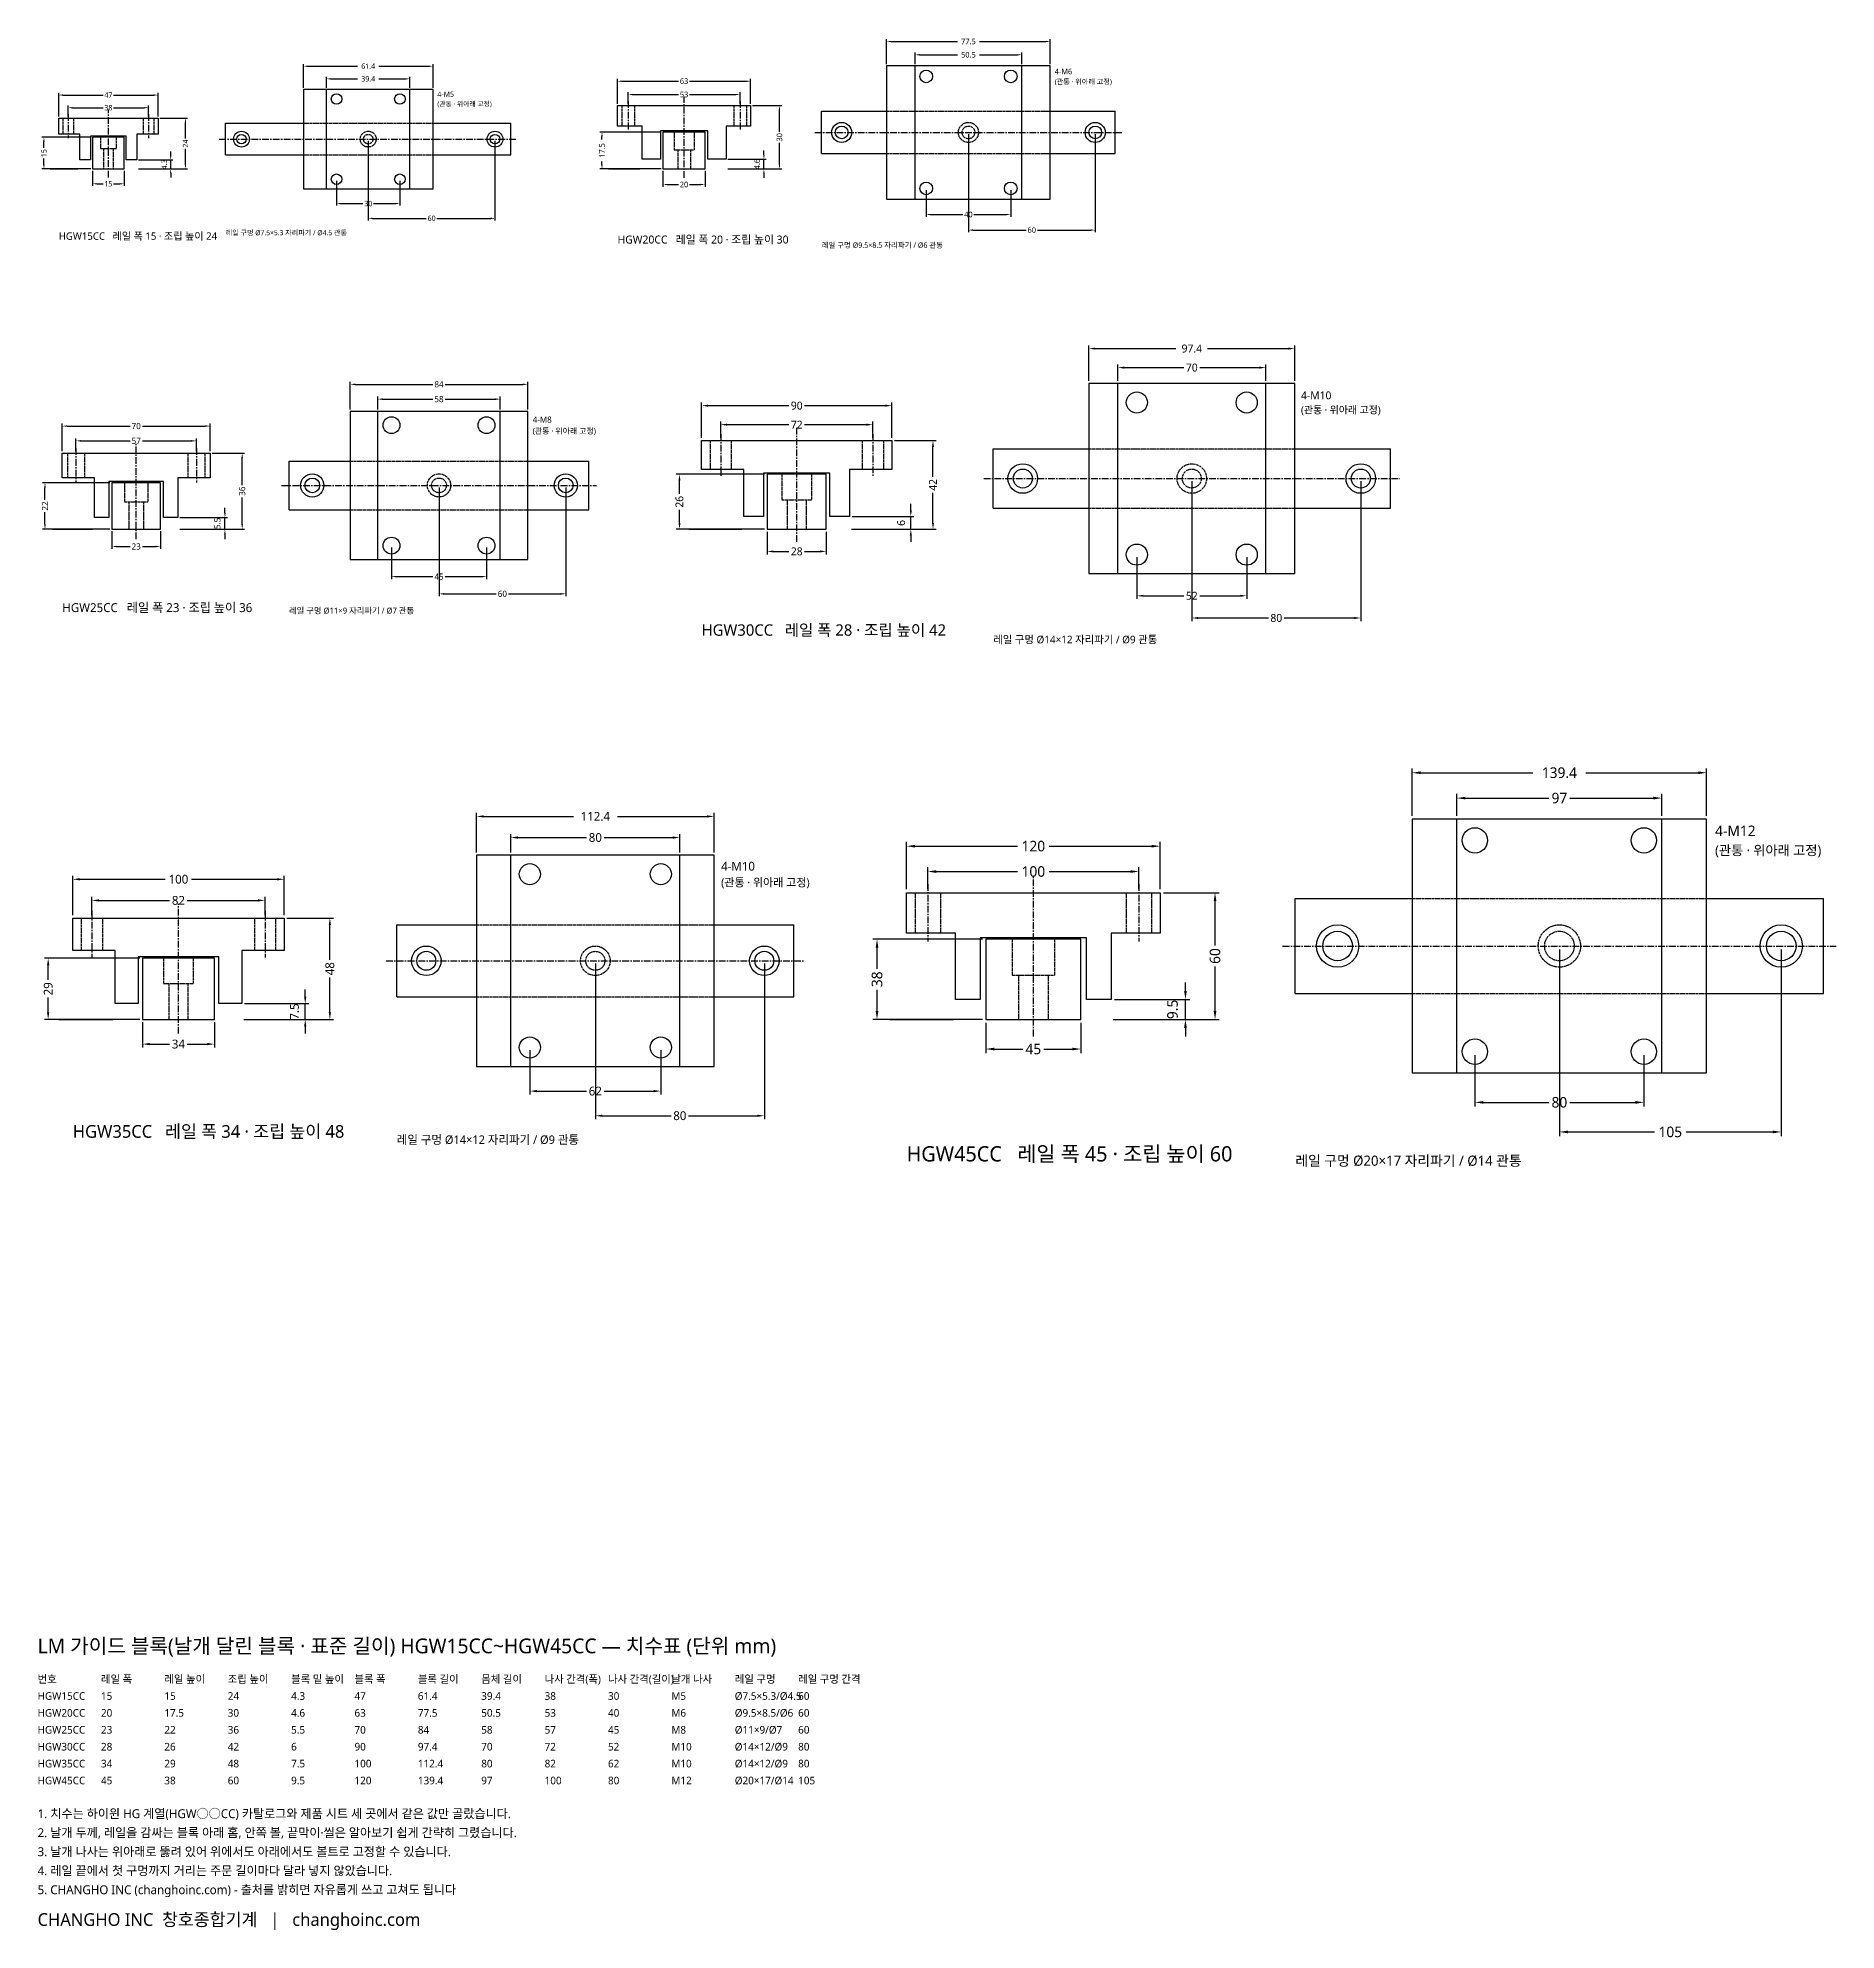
# Model space of a CAD drawing. Header units: millimetres. Extents: x 0 to 851, y -834 to 62.
import ezdxf

# ---------------------------------------------------------------- set-up
doc = ezdxf.new("R2010")
doc.units = ezdxf.units.MM
doc.linetypes.add('CENTER', pattern=[5.08, 3.175, -0.635, 0.635, -0.635])
doc.linetypes.add('DASHED', pattern=[1.524, 1.27, -0.254])
for name, color, linetype in [('문자', 7, 'CONTINUOUS'), ('숨은선', 3, 'DASHED'), ('외형선', 7, 'CONTINUOUS'), ('중심선', 1, 'CENTER'), ('치수', 4, 'CONTINUOUS')]:
    doc.layers.add(name, color=color, linetype=linetype)
doc.styles.add('CH_KOR', font='malgun.ttf')
doc.dimstyles.new('CH_DIM', dxfattribs={"dimtxt": 2.5, "dimasz": 2, "dimexe": 1, "dimexo": 0.8, "dimgap": 0.8, "dimtad": 1, "dimdec": 1, "dimdsep": 46, "dimtxsty": 'CH_KOR', "dimcen": 2.5, "dimclrd": 4, "dimclre": 4, "dimclrt": 4, "dimazin": 3, "dimtfac": 1, "dimtmove": 0, "dimatfit": 3})

msp = doc.modelspace()

# ---------------------------------------------------------------- texts
at = {"layer": '문자', "style": 'CH_KOR'}
for s, height, p in [('LM 가이드 블록(날개 달린 블록 · 표준 길이) HGW15CC~HGW45CC — 치수표 (단위 mm)', 7, (0, -702.5)), ('번호', 3.6, (0, -716.5)), ('레일 폭', 3.6, (30, -716.5)), ('레일 높이', 3.6, (60, -716.5)), ('조립 높이', 3.6, (90, -716.5)), ('블록 밑 높이', 3.6, (120, -716.5)), ('블록 폭', 3.6, (150, -716.5)), ('블록 길이', 3.6, (180, -716.5)), ('몸체 길이', 3.6, (210, -716.5)), ('나사 간격(폭)', 3.6, (240, -716.5)), ('나사 간격(길이)', 3.6, (270, -716.5)), ('날개 나사', 3.6, (300, -716.5)), ('레일 구멍', 3.6, (330, -716.5)), ('레일 구멍 간격', 3.6, (360, -716.5)), ('HGW15CC', 3.6, (0, -724.5)), ('15', 3.6, (30, -724.5)), ('15', 3.6, (60, -724.5)), ('24', 3.6, (90, -724.5)), ('4.3', 3.6, (120, -724.5)), ('47', 3.6, (150, -724.5)), ('61.4', 3.6, (180, -724.5)), ('39.4', 3.6, (210, -724.5)), ('38', 3.6, (240, -724.5)), ('30', 3.6, (270, -724.5)), ('M5', 3.6, (300, -724.5)), ('Ø7.5×5.3/Ø4.5', 3.6, (330, -724.5)), ('60', 3.6, (360, -724.5)), ('HGW20CC', 3.6, (0, -732.5)), ('20', 3.6, (30, -732.5)), ('17.5', 3.6, (60, -732.5)), ('30', 3.6, (90, -732.5)), ('4.6', 3.6, (120, -732.5)), ('63', 3.6, (150, -732.5)), ('77.5', 3.6, (180, -732.5)), ('50.5', 3.6, (210, -732.5)), ('53', 3.6, (240, -732.5)), ('40', 3.6, (270, -732.5)), ('M6', 3.6, (300, -732.5)), ('Ø9.5×8.5/Ø6', 3.6, (330, -732.5)), ('60', 3.6, (360, -732.5)), ('HGW25CC', 3.6, (0, -740.5)), ('23', 3.6, (30, -740.5)), ('22', 3.6, (60, -740.5)), ('36', 3.6, (90, -740.5)), ('5.5', 3.6, (120, -740.5)), ('70', 3.6, (150, -740.5)), ('84', 3.6, (180, -740.5)), ('58', 3.6, (210, -740.5)), ('57', 3.6, (240, -740.5)), ('45', 3.6, (270, -740.5)), ('M8', 3.6, (300, -740.5)), ('Ø11×9/Ø7', 3.6, (330, -740.5)), ('60', 3.6, (360, -740.5)), ('HGW30CC', 3.6, (0, -748.5)), ('28', 3.6, (30, -748.5)), ('26', 3.6, (60, -748.5)), ('42', 3.6, (90, -748.5)), ('6', 3.6, (120, -748.5)), ('90', 3.6, (150, -748.5)), ('97.4', 3.6, (180, -748.5)), ('70', 3.6, (210, -748.5)), ('72', 3.6, (240, -748.5)), ('52', 3.6, (270, -748.5)), ('M10', 3.6, (300, -748.5)), ('Ø14×12/Ø9', 3.6, (330, -748.5)), ('80', 3.6, (360, -748.5)), ('HGW35CC', 3.6, (0, -756.5)), ('HGW45CC', 3.6, (0, -764.5)), ('45', 3.6, (30, -764.5)), ('34', 3.6, (30, -756.5)), ('38', 3.6, (60, -764.5)), ('29', 3.6, (60, -756.5)), ('48', 3.6, (90, -756.5)), ('60', 3.6, (90, -764.5)), ('7.5', 3.6, (120, -756.5)), ('9.5', 3.6, (120, -764.5)), ('100', 3.6, (150, -756.5)), ('120', 3.6, (150, -764.5)), ('112.4', 3.6, (180, -756.5)), ('139.4', 3.6, (180, -764.5)), ('80', 3.6, (210, -756.5)), ('97', 3.6, (210, -764.5)), ('82', 3.6, (240, -756.5)), ('100', 3.6, (240, -764.5)), ('80', 3.6, (270, -764.5)), ('62', 3.6, (270, -756.5)), ('M10', 3.6, (300, -756.5)), ('M12', 3.6, (300, -764.5)), ('Ø14×12/Ø9', 3.6, (330, -756.5)), ('Ø20×17/Ø14', 3.6, (330, -764.5)), ('80', 3.6, (360, -756.5)), ('105', 3.6, (360, -764.5)), ('1. 치수는 하이윈 HG 계열(HGW○○CC) 카탈로그와 제품 시트 세 곳에서 같은 값만 골랐습니다.', 4.2, (0, -780.5)), ('2. 날개 두께, 레일을 감싸는 블록 아래 홈, 안쪽 볼, 끝막이·씰은 알아보기 쉽게 간략히 그렸습니다.', 4.2, (0, -789.5)), ('3. 날개 나사는 위아래로 뚫려 있어 위에서도 아래에서도 볼트로 고정할 수 있습니다.', 4.2, (0, -798.5)), ('4. 레일 끝에서 첫 구멍까지 거리는 주문 길이마다 달라 넣지 않았습니다.', 4.2, (0, -807.5)), ('5. CHANGHO INC (changhoinc.com) - 출처를 밝히면 자유롭게 쓰고 고쳐도 됩니다', 4.2, (0, -816.5)), ('CHANGHO INC  창호종합기계   |   changhoinc.com', 6, (0, -831.5))]:
    msp.add_text(s, height=height, dxfattribs=at).set_placement(p)

# ---------------------------------------------------------------- blocks, each defined once
blk = doc.blocks.new('_CLOSEDFILLED')
at = {"color": 0, "linetype": 'BYBLOCK'}
blk.add_solid([(-1, 0.16), (0, 0), (-1, -0.16)], dxfattribs=at)
blk = doc.blocks.new('*D1')
at = {"color": 4}
for p, q in [((-23.5, 24.8), (-23.5, 36)), ((23.5, 24.8), (23.5, 36)), ((-21.5, 35), (-2.5, 35)), ((2.5, 35), (21.5, 35))]:
    blk.add_line(p, q, dxfattribs=at)
at = {"layer": 'Defpoints'}
for p in [(-23.5, 35), (-23.5, 24), (23.5, 24)]:
    blk.add_point(p, dxfattribs=at)
at = {"layer": '치수', "color": 4, "xscale": 2, "yscale": 2, "rotation": 180}
blk.add_blockref('_CLOSEDFILLED', (-23.5, 35), dxfattribs=at)
at = {"layer": '치수', "color": 4, "xscale": 2, "yscale": 2}
blk.add_blockref('_CLOSEDFILLED', (23.5, 35), dxfattribs=at)
at = {"layer": '치수', "color": 4, "insert": (0, 35), "char_height": 2.5, "attachment_point": 5, "style": 'CH_KOR'}
blk.add_mtext('47', dxfattribs=at)
blk = doc.blocks.new('*D2')
at = {"color": 4}
for p, q in [((-19, 24.8), (-19, 30)), ((-17, 29), (-2.5, 29)), ((2.5, 29), (17, 29)), ((19, 24.8), (19, 30))]:
    blk.add_line(p, q, dxfattribs=at)
at = {"layer": 'Defpoints'}
for p in [(-19, 29), (-19, 24), (19, 24)]:
    blk.add_point(p, dxfattribs=at)
at = {"layer": '치수', "color": 4, "xscale": 2, "yscale": 2, "rotation": 180}
blk.add_blockref('_CLOSEDFILLED', (-19, 29), dxfattribs=at)
at = {"layer": '치수', "color": 4, "xscale": 2, "yscale": 2}
blk.add_blockref('_CLOSEDFILLED', (19, 29), dxfattribs=at)
at = {"layer": '치수', "color": 4, "insert": (0, 29), "char_height": 2.5, "attachment_point": 5, "style": 'CH_KOR'}
blk.add_mtext('38', dxfattribs=at)
blk = doc.blocks.new('*D3')
at = {"color": 4}
for p, q in [((-7.5, -0.8), (-7.5, -8)), ((-5.5, -7), (-2.5, -7)), ((2.5, -7), (5.5, -7)), ((7.5, -0.8), (7.5, -8))]:
    blk.add_line(p, q, dxfattribs=at)
at = {"layer": 'Defpoints'}
for p in [(-7.5, 0), (7.5, 0), (-7.5, -7)]:
    blk.add_point(p, dxfattribs=at)
at = {"layer": '치수', "color": 4, "xscale": 2, "yscale": 2, "rotation": 180}
blk.add_blockref('_CLOSEDFILLED', (-7.5, -7), dxfattribs=at)
at = {"layer": '치수', "color": 4, "xscale": 2, "yscale": 2}
blk.add_blockref('_CLOSEDFILLED', (7.5, -7), dxfattribs=at)
at = {"layer": '치수', "color": 4, "insert": (0, -7), "char_height": 2.5, "attachment_point": 5, "style": 'CH_KOR'}
blk.add_mtext('15', dxfattribs=at)
blk = doc.blocks.new('*D4')
at = {"color": 4}
for p, q in [((24.3, 24), (37.5, 24)), ((36.5, 14.5), (36.5, 22)), ((36.5, 2), (36.5, 9.5)), ((24.3, 0), (37.5, 0))]:
    blk.add_line(p, q, dxfattribs=at)
at = {"layer": 'Defpoints'}
for p in [(23.5, 24), (23.5, 0), (36.5, 0)]:
    blk.add_point(p, dxfattribs=at)
at = {"layer": '치수', "color": 4, "xscale": 2, "yscale": 2}
for p, rotation in [((36.5, 24), 90), ((36.5, 0), 270)]:
    blk.add_blockref('_CLOSEDFILLED', p, dxfattribs=dict(at, rotation=rotation))
at = {"layer": '치수', "color": 4, "insert": (36.5, 12), "char_height": 2.5, "attachment_point": 5, "rotation": 90, "style": 'CH_KOR'}
blk.add_mtext('24', dxfattribs=at)
blk = doc.blocks.new('*D6')
at = {"color": 4}
for p, q in [((-8.3, 15), (-31.5, 15)), ((-30.5, 10), (-30.5, 13)), ((-8.3, 0), (-31.5, 0)), ((-30.5, 2), (-30.5, 5))]:
    blk.add_line(p, q, dxfattribs=at)
at = {"layer": 'Defpoints'}
for p in [(-7.5, 15), (-30.5, 0), (-7.5, 0)]:
    blk.add_point(p, dxfattribs=at)
at = {"layer": '치수', "color": 4, "xscale": 2, "yscale": 2}
for p, rotation in [((-30.5, 15), 90), ((-30.5, 0), 270)]:
    blk.add_blockref('_CLOSEDFILLED', p, dxfattribs=dict(at, rotation=rotation))
at = {"layer": '치수', "color": 4, "insert": (-30.5, 7.5), "char_height": 2.5, "attachment_point": 5, "rotation": 90, "style": 'CH_KOR'}
blk.add_mtext('15', dxfattribs=at)
blk = doc.blocks.new('*D7')
at = {"color": 4}
for p, q in [((92.3, 38.45), (92.3, 49.65)), ((94.3, 48.65), (118, 48.65)), ((128, 48.65), (151.7, 48.65)), ((153.7, 38.45), (153.7, 49.65))]:
    blk.add_line(p, q, dxfattribs=at)
at = {"layer": 'Defpoints'}
for p in [(92.3, 48.65), (92.3, 37.65), (153.7, 37.65)]:
    blk.add_point(p, dxfattribs=at)
at = {"layer": '치수', "color": 4, "xscale": 2, "yscale": 2, "rotation": 180}
blk.add_blockref('_CLOSEDFILLED', (92.3, 48.65), dxfattribs=at)
at = {"layer": '치수', "color": 4, "xscale": 2, "yscale": 2}
blk.add_blockref('_CLOSEDFILLED', (153.7, 48.65), dxfattribs=at)
at = {"layer": '치수', "color": 4, "insert": (123, 48.65), "char_height": 2.5, "attachment_point": 5, "style": 'CH_KOR'}
blk.add_mtext('61.4', dxfattribs=at)
blk = doc.blocks.new('*D8')
at = {"color": 4}
for p, q in [((103.3, 38.45), (103.3, 43.65)), ((105.3, 42.65), (118, 42.65)), ((128, 42.65), (140.7, 42.65)), ((142.7, 38.45), (142.7, 43.65))]:
    blk.add_line(p, q, dxfattribs=at)
at = {"layer": 'Defpoints'}
for p in [(103.3, 42.65), (103.3, 37.65), (142.7, 37.65)]:
    blk.add_point(p, dxfattribs=at)
at = {"layer": '치수', "color": 4, "xscale": 2, "yscale": 2, "rotation": 180}
blk.add_blockref('_CLOSEDFILLED', (103.3, 42.65), dxfattribs=at)
at = {"layer": '치수', "color": 4, "xscale": 2, "yscale": 2}
blk.add_blockref('_CLOSEDFILLED', (142.7, 42.65), dxfattribs=at)
at = {"layer": '치수', "color": 4, "insert": (123, 42.65), "char_height": 2.5, "attachment_point": 5, "style": 'CH_KOR'}
blk.add_mtext('39.4', dxfattribs=at)
blk = doc.blocks.new('*D9')
at = {"color": 4}
for p, q in [((108, -5.65), (108, -17.35)), ((138, -5.65), (138, -17.35)), ((110, -16.35), (120.5, -16.35)), ((125.5, -16.35), (136, -16.35))]:
    blk.add_line(p, q, dxfattribs=at)
at = {"layer": 'Defpoints'}
for p in [(108, -4.85), (138, -4.85), (108, -16.35)]:
    blk.add_point(p, dxfattribs=at)
at = {"layer": '치수', "color": 4, "xscale": 2, "yscale": 2, "rotation": 180}
blk.add_blockref('_CLOSEDFILLED', (108, -16.35), dxfattribs=at)
at = {"layer": '치수', "color": 4, "xscale": 2, "yscale": 2}
blk.add_blockref('_CLOSEDFILLED', (138, -16.35), dxfattribs=at)
at = {"layer": '치수', "color": 4, "insert": (123, -16.35), "char_height": 2.5, "attachment_point": 5, "style": 'CH_KOR'}
blk.add_mtext('30', dxfattribs=at)
blk = doc.blocks.new('*D10')
at = {"color": 4}
for p, q in [((123, 13.35), (123, -24.35)), ((183, 13.35), (183, -24.35)), ((125, -23.35), (150.5, -23.35)), ((155.5, -23.35), (181, -23.35))]:
    blk.add_line(p, q, dxfattribs=at)
at = {"layer": 'Defpoints'}
for p in [(123, 14.15), (183, 14.15), (123, -23.35)]:
    blk.add_point(p, dxfattribs=at)
at = {"layer": '치수', "color": 4, "xscale": 2, "yscale": 2, "rotation": 180}
blk.add_blockref('_CLOSEDFILLED', (123, -23.35), dxfattribs=at)
at = {"layer": '치수', "color": 4, "xscale": 2, "yscale": 2}
blk.add_blockref('_CLOSEDFILLED', (183, -23.35), dxfattribs=at)
at = {"layer": '치수', "color": 4, "insert": (153, -23.35), "char_height": 2.5, "attachment_point": 5, "style": 'CH_KOR'}
blk.add_mtext('60', dxfattribs=at)
blk = doc.blocks.new('*D11')
at = {"color": 4}
for p, q in [((-31.5, 30.84), (-31.5, 42.6)), ((-29.4, 41.55), (-2.625, 41.55)), ((2.625, 41.55), (29.4, 41.55)), ((31.5, 30.84), (31.5, 42.6))]:
    blk.add_line(p, q, dxfattribs=at)
at = {"layer": 'Defpoints'}
for p in [(-31.5, 41.55), (-31.5, 30), (31.5, 30)]:
    blk.add_point(p, dxfattribs=at)
at = {"layer": '치수', "color": 4, "xscale": 2.1, "yscale": 2.1, "rotation": 180}
blk.add_blockref('_CLOSEDFILLED', (-31.5, 41.55), dxfattribs=at)
at = {"layer": '치수', "color": 4, "xscale": 2.1, "yscale": 2.1}
blk.add_blockref('_CLOSEDFILLED', (31.5, 41.55), dxfattribs=at)
at = {"layer": '치수', "color": 4, "insert": (0, 41.55), "char_height": 2.625, "attachment_point": 5, "style": 'CH_KOR'}
blk.add_mtext('63', dxfattribs=at)
blk = doc.blocks.new('*D12')
at = {"color": 4}
for p, q in [((-26.5, 30.84), (-26.5, 36.3)), ((26.5, 30.84), (26.5, 36.3)), ((-24.4, 35.25), (-2.625, 35.25)), ((2.625, 35.25), (24.4, 35.25))]:
    blk.add_line(p, q, dxfattribs=at)
at = {"layer": 'Defpoints'}
for p in [(-26.5, 35.25), (-26.5, 30), (26.5, 30)]:
    blk.add_point(p, dxfattribs=at)
at = {"layer": '치수', "color": 4, "xscale": 2.1, "yscale": 2.1, "rotation": 180}
blk.add_blockref('_CLOSEDFILLED', (-26.5, 35.25), dxfattribs=at)
at = {"layer": '치수', "color": 4, "xscale": 2.1, "yscale": 2.1}
blk.add_blockref('_CLOSEDFILLED', (26.5, 35.25), dxfattribs=at)
at = {"layer": '치수', "color": 4, "insert": (0, 35.25), "char_height": 2.625, "attachment_point": 5, "style": 'CH_KOR'}
blk.add_mtext('53', dxfattribs=at)
blk = doc.blocks.new('*D13')
at = {"color": 4}
for p, q in [((-10, -0.84), (-10, -8.4)), ((-7.9, -7.35), (-2.625, -7.35)), ((2.625, -7.35), (7.9, -7.35)), ((10, -0.84), (10, -8.4))]:
    blk.add_line(p, q, dxfattribs=at)
at = {"layer": 'Defpoints'}
for p in [(-10, 0), (10, 0), (-10, -7.35)]:
    blk.add_point(p, dxfattribs=at)
at = {"layer": '치수', "color": 4, "xscale": 2.1, "yscale": 2.1, "rotation": 180}
blk.add_blockref('_CLOSEDFILLED', (-10, -7.35), dxfattribs=at)
at = {"layer": '치수', "color": 4, "xscale": 2.1, "yscale": 2.1}
blk.add_blockref('_CLOSEDFILLED', (10, -7.35), dxfattribs=at)
at = {"layer": '치수', "color": 4, "insert": (0, -7.35), "char_height": 2.625, "attachment_point": 5, "style": 'CH_KOR'}
blk.add_mtext('20', dxfattribs=at)
blk = doc.blocks.new('*D14')
at = {"color": 4}
for p, q in [((32.34, 30), (46.2, 30)), ((45.15, 17.625), (45.15, 27.9)), ((45.15, 2.1), (45.15, 12.375)), ((32.34, 0), (46.2, 0))]:
    blk.add_line(p, q, dxfattribs=at)
at = {"layer": 'Defpoints'}
for p in [(31.5, 30), (31.5, 0), (45.15, 0)]:
    blk.add_point(p, dxfattribs=at)
at = {"layer": '치수', "color": 4, "xscale": 2.1, "yscale": 2.1}
for p, rotation in [((45.15, 30), 90), ((45.15, 0), 270)]:
    blk.add_blockref('_CLOSEDFILLED', p, dxfattribs=dict(at, rotation=rotation))
at = {"layer": '치수', "color": 4, "insert": (45.15, 15), "char_height": 2.625, "attachment_point": 5, "rotation": 90, "style": 'CH_KOR'}
blk.add_mtext('30', dxfattribs=at)
blk = doc.blocks.new('*D16')
at = {"color": 4}
for p, q in [((-10.84, 17.5), (-39.9, 17.5)), ((-38.85, 14), (-38.85, 15.4)), ((-10.84, 0), (-39.9, 0)), ((-38.85, 2.1), (-38.85, 3.5))]:
    blk.add_line(p, q, dxfattribs=at)
at = {"layer": 'Defpoints'}
for p in [(-10, 17.5), (-38.85, 0), (-10, 0)]:
    blk.add_point(p, dxfattribs=at)
at = {"layer": '치수', "color": 4, "xscale": 2.1, "yscale": 2.1}
for p, rotation in [((-38.85, 17.5), 90), ((-38.85, 0), 270)]:
    blk.add_blockref('_CLOSEDFILLED', p, dxfattribs=dict(at, rotation=rotation))
at = {"layer": '치수', "color": 4, "insert": (-38.85, 8.75), "char_height": 2.625, "attachment_point": 5, "rotation": 90, "style": 'CH_KOR'}
blk.add_mtext('17.5', dxfattribs=at)
blk = doc.blocks.new('*D17')
at = {"color": 4}
for p, q in [((95.85, 49.64), (95.85, 61.4)), ((97.95, 60.35), (129.35, 60.35)), ((139.85, 60.35), (171.25, 60.35)), ((173.35, 49.64), (173.35, 61.4))]:
    blk.add_line(p, q, dxfattribs=at)
at = {"layer": 'Defpoints'}
for p in [(95.85, 60.35), (95.85, 48.8), (173.35, 48.8)]:
    blk.add_point(p, dxfattribs=at)
at = {"layer": '치수', "color": 4, "xscale": 2.1, "yscale": 2.1, "rotation": 180}
blk.add_blockref('_CLOSEDFILLED', (95.85, 60.35), dxfattribs=at)
at = {"layer": '치수', "color": 4, "xscale": 2.1, "yscale": 2.1}
blk.add_blockref('_CLOSEDFILLED', (173.35, 60.35), dxfattribs=at)
at = {"layer": '치수', "color": 4, "insert": (134.6, 60.35), "char_height": 2.625, "attachment_point": 5, "style": 'CH_KOR'}
blk.add_mtext('77.5', dxfattribs=at)
blk = doc.blocks.new('*D18')
at = {"color": 4}
for p, q in [((109.35, 49.64), (109.35, 55.1)), ((111.45, 54.05), (129.35, 54.05)), ((139.85, 54.05), (157.75, 54.05)), ((159.85, 49.64), (159.85, 55.1))]:
    blk.add_line(p, q, dxfattribs=at)
at = {"layer": 'Defpoints'}
for p in [(109.35, 54.05), (109.35, 48.8), (159.85, 48.8)]:
    blk.add_point(p, dxfattribs=at)
at = {"layer": '치수', "color": 4, "xscale": 2.1, "yscale": 2.1, "rotation": 180}
blk.add_blockref('_CLOSEDFILLED', (109.35, 54.05), dxfattribs=at)
at = {"layer": '치수', "color": 4, "xscale": 2.1, "yscale": 2.1}
blk.add_blockref('_CLOSEDFILLED', (159.85, 54.05), dxfattribs=at)
at = {"layer": '치수', "color": 4, "insert": (134.6, 54.05), "char_height": 2.625, "attachment_point": 5, "style": 'CH_KOR'}
blk.add_mtext('50.5', dxfattribs=at)
blk = doc.blocks.new('*D19')
at = {"color": 4}
for p, q in [((114.6, -10.04), (114.6, -22.6)), ((154.6, -10.04), (154.6, -22.6)), ((116.7, -21.55), (131.975, -21.55)), ((137.225, -21.55), (152.5, -21.55))]:
    blk.add_line(p, q, dxfattribs=at)
at = {"layer": 'Defpoints'}
for p in [(114.6, -9.2), (154.6, -9.2), (114.6, -21.55)]:
    blk.add_point(p, dxfattribs=at)
at = {"layer": '치수', "color": 4, "xscale": 2.1, "yscale": 2.1, "rotation": 180}
blk.add_blockref('_CLOSEDFILLED', (114.6, -21.55), dxfattribs=at)
at = {"layer": '치수', "color": 4, "xscale": 2.1, "yscale": 2.1}
blk.add_blockref('_CLOSEDFILLED', (154.6, -21.55), dxfattribs=at)
at = {"layer": '치수', "color": 4, "insert": (134.6, -21.55), "char_height": 2.625, "attachment_point": 5, "style": 'CH_KOR'}
blk.add_mtext('40', dxfattribs=at)
blk = doc.blocks.new('*D20')
at = {"color": 4}
for p, q in [((134.6, 16.46), (134.6, -29.95)), ((194.6, 16.46), (194.6, -29.95)), ((136.7, -28.9), (161.975, -28.9)), ((167.225, -28.9), (192.5, -28.9))]:
    blk.add_line(p, q, dxfattribs=at)
at = {"layer": 'Defpoints'}
for p in [(134.6, 17.3), (194.6, 17.3), (134.6, -28.9)]:
    blk.add_point(p, dxfattribs=at)
at = {"layer": '치수', "color": 4, "xscale": 2.1, "yscale": 2.1, "rotation": 180}
blk.add_blockref('_CLOSEDFILLED', (134.6, -28.9), dxfattribs=at)
at = {"layer": '치수', "color": 4, "xscale": 2.1, "yscale": 2.1}
blk.add_blockref('_CLOSEDFILLED', (194.6, -28.9), dxfattribs=at)
at = {"layer": '치수', "color": 4, "insert": (164.6, -28.9), "char_height": 2.625, "attachment_point": 5, "style": 'CH_KOR'}
blk.add_mtext('60', dxfattribs=at)
blk = doc.blocks.new('*D21')
at = {"color": 4}
for p, q in [((-35, 36.93), (-35, 50)), ((-32.67, 48.83), (-2.92, 48.83)), ((2.92, 48.83), (32.67, 48.83)), ((35, 36.93), (35, 50))]:
    blk.add_line(p, q, dxfattribs=at)
at = {"layer": 'Defpoints'}
for p in [(-35, 48.83), (-35, 36), (35, 36)]:
    blk.add_point(p, dxfattribs=at)
at = {"layer": '치수', "color": 4, "xscale": 2.3333333333333335, "yscale": 2.3333333333333335, "rotation": 180}
blk.add_blockref('_CLOSEDFILLED', (-35, 48.83), dxfattribs=at)
at = {"layer": '치수', "color": 4, "xscale": 2.3333333333333335, "yscale": 2.3333333333333335}
blk.add_blockref('_CLOSEDFILLED', (35, 48.83), dxfattribs=at)
at = {"layer": '치수', "color": 4, "insert": (0, 48.83), "char_height": 2.917, "attachment_point": 5, "style": 'CH_KOR'}
blk.add_mtext('70', dxfattribs=at)
blk = doc.blocks.new('*D22')
at = {"color": 4}
for p, q in [((-28.5, 36.93), (-28.5, 43)), ((-26.17, 41.83), (-2.92, 41.83)), ((2.92, 41.83), (26.17, 41.83)), ((28.5, 36.93), (28.5, 43))]:
    blk.add_line(p, q, dxfattribs=at)
at = {"layer": 'Defpoints'}
for p in [(-28.5, 41.83), (-28.5, 36), (28.5, 36)]:
    blk.add_point(p, dxfattribs=at)
at = {"layer": '치수', "color": 4, "xscale": 2.3333333333333335, "yscale": 2.3333333333333335, "rotation": 180}
blk.add_blockref('_CLOSEDFILLED', (-28.5, 41.83), dxfattribs=at)
at = {"layer": '치수', "color": 4, "xscale": 2.3333333333333335, "yscale": 2.3333333333333335}
blk.add_blockref('_CLOSEDFILLED', (28.5, 41.83), dxfattribs=at)
at = {"layer": '치수', "color": 4, "insert": (0, 41.83), "char_height": 2.917, "attachment_point": 5, "style": 'CH_KOR'}
blk.add_mtext('57', dxfattribs=at)
blk = doc.blocks.new('*D23')
at = {"color": 4}
for p, q in [((-11.5, -0.93), (-11.5, -9.33)), ((-9.17, -8.17), (-2.92, -8.17)), ((2.92, -8.17), (9.17, -8.17)), ((11.5, -0.93), (11.5, -9.33))]:
    blk.add_line(p, q, dxfattribs=at)
at = {"layer": 'Defpoints'}
for p in [(-11.5, 0), (11.5, 0), (-11.5, -8.17)]:
    blk.add_point(p, dxfattribs=at)
at = {"layer": '치수', "color": 4, "xscale": 2.3333333333333335, "yscale": 2.3333333333333335, "rotation": 180}
blk.add_blockref('_CLOSEDFILLED', (-11.5, -8.17), dxfattribs=at)
at = {"layer": '치수', "color": 4, "xscale": 2.3333333333333335, "yscale": 2.3333333333333335}
blk.add_blockref('_CLOSEDFILLED', (11.5, -8.17), dxfattribs=at)
at = {"layer": '치수', "color": 4, "insert": (0, -8.17), "char_height": 2.917, "attachment_point": 5, "style": 'CH_KOR'}
blk.add_mtext('23', dxfattribs=at)
blk = doc.blocks.new('*D24')
at = {"color": 4}
for p, q in [((35.93, 36), (51.33, 36)), ((50.17, 20.92), (50.17, 33.67)), ((50.17, 2.33), (50.17, 15.08)), ((35.93, 0), (51.33, 0))]:
    blk.add_line(p, q, dxfattribs=at)
at = {"layer": 'Defpoints'}
for p in [(35, 36), (35, 0), (50.17, 0)]:
    blk.add_point(p, dxfattribs=at)
at = {"layer": '치수', "color": 4, "xscale": 2.3333333333333335, "yscale": 2.3333333333333335}
for p, rotation in [((50.17, 36), 90), ((50.17, 0), 270)]:
    blk.add_blockref('_CLOSEDFILLED', p, dxfattribs=dict(at, rotation=rotation))
at = {"layer": '치수', "color": 4, "insert": (50.17, 18), "char_height": 2.917, "attachment_point": 5, "rotation": 90, "style": 'CH_KOR'}
blk.add_mtext('36', dxfattribs=at)
blk = doc.blocks.new('*D26')
at = {"color": 4}
for p, q in [((-12.43, 22), (-44.33, 22)), ((-43.17, 13.92), (-43.17, 19.67)), ((-12.43, 0), (-44.33, 0)), ((-43.17, 2.33), (-43.17, 8.08))]:
    blk.add_line(p, q, dxfattribs=at)
at = {"layer": 'Defpoints'}
for p in [(-11.5, 22), (-43.17, 0), (-11.5, 0)]:
    blk.add_point(p, dxfattribs=at)
at = {"layer": '치수', "color": 4, "xscale": 2.3333333333333335, "yscale": 2.3333333333333335}
for p, rotation in [((-43.17, 22), 90), ((-43.17, 0), 270)]:
    blk.add_blockref('_CLOSEDFILLED', p, dxfattribs=dict(at, rotation=rotation))
at = {"layer": '치수', "color": 4, "insert": (-43.17, 11), "char_height": 2.917, "attachment_point": 5, "rotation": 90, "style": 'CH_KOR'}
blk.add_mtext('22', dxfattribs=at)
blk = doc.blocks.new('*D27')
at = {"color": 4}
for p, q in [((101.33, 56.68), (101.33, 69.75)), ((103.67, 68.58), (140.42, 68.58)), ((146.25, 68.58), (183, 68.58)), ((185.33, 56.68), (185.33, 69.75))]:
    blk.add_line(p, q, dxfattribs=at)
at = {"layer": 'Defpoints'}
for p in [(101.33, 68.58), (101.33, 55.75), (185.33, 55.75)]:
    blk.add_point(p, dxfattribs=at)
at = {"layer": '치수', "color": 4, "xscale": 2.3333333333333335, "yscale": 2.3333333333333335, "rotation": 180}
blk.add_blockref('_CLOSEDFILLED', (101.33, 68.58), dxfattribs=at)
at = {"layer": '치수', "color": 4, "xscale": 2.3333333333333335, "yscale": 2.3333333333333335}
blk.add_blockref('_CLOSEDFILLED', (185.33, 68.58), dxfattribs=at)
at = {"layer": '치수', "color": 4, "insert": (143.33, 68.58), "char_height": 2.917, "attachment_point": 5, "style": 'CH_KOR'}
blk.add_mtext('84', dxfattribs=at)
blk = doc.blocks.new('*D28')
at = {"color": 4}
for p, q in [((114.33, 56.68), (114.33, 62.75)), ((172.33, 56.68), (172.33, 62.75)), ((116.67, 61.58), (140.42, 61.58)), ((146.25, 61.58), (170, 61.58))]:
    blk.add_line(p, q, dxfattribs=at)
at = {"layer": 'Defpoints'}
for p in [(114.33, 61.58), (114.33, 55.75), (172.33, 55.75)]:
    blk.add_point(p, dxfattribs=at)
at = {"layer": '치수', "color": 4, "xscale": 2.3333333333333335, "yscale": 2.3333333333333335, "rotation": 180}
blk.add_blockref('_CLOSEDFILLED', (114.33, 61.58), dxfattribs=at)
at = {"layer": '치수', "color": 4, "xscale": 2.3333333333333335, "yscale": 2.3333333333333335}
blk.add_blockref('_CLOSEDFILLED', (172.33, 61.58), dxfattribs=at)
at = {"layer": '치수', "color": 4, "insert": (143.33, 61.58), "char_height": 2.917, "attachment_point": 5, "style": 'CH_KOR'}
blk.add_mtext('58', dxfattribs=at)
blk = doc.blocks.new('*D29')
at = {"color": 4}
for p, q in [((120.83, -8.68), (120.83, -23.58)), ((165.83, -8.68), (165.83, -23.58)), ((123.17, -22.42), (140.42, -22.42)), ((146.25, -22.42), (163.5, -22.42))]:
    blk.add_line(p, q, dxfattribs=at)
at = {"layer": 'Defpoints'}
for p in [(120.83, -7.75), (165.83, -7.75), (120.83, -22.42)]:
    blk.add_point(p, dxfattribs=at)
at = {"layer": '치수', "color": 4, "xscale": 2.3333333333333335, "yscale": 2.3333333333333335, "rotation": 180}
blk.add_blockref('_CLOSEDFILLED', (120.83, -22.42), dxfattribs=at)
at = {"layer": '치수', "color": 4, "xscale": 2.3333333333333335, "yscale": 2.3333333333333335}
blk.add_blockref('_CLOSEDFILLED', (165.83, -22.42), dxfattribs=at)
at = {"layer": '치수', "color": 4, "insert": (143.33, -22.42), "char_height": 2.917, "attachment_point": 5, "style": 'CH_KOR'}
blk.add_mtext('45', dxfattribs=at)
blk = doc.blocks.new('*D30')
at = {"color": 4}
for p, q in [((143.33, 19.82), (143.33, -31.75)), ((203.33, 19.82), (203.33, -31.75)), ((145.67, -30.58), (170.42, -30.58)), ((176.25, -30.58), (201, -30.58))]:
    blk.add_line(p, q, dxfattribs=at)
at = {"layer": 'Defpoints'}
for p in [(143.33, 20.75), (203.33, 20.75), (143.33, -30.58)]:
    blk.add_point(p, dxfattribs=at)
at = {"layer": '치수', "color": 4, "xscale": 2.3333333333333335, "yscale": 2.3333333333333335, "rotation": 180}
blk.add_blockref('_CLOSEDFILLED', (143.33, -30.58), dxfattribs=at)
at = {"layer": '치수', "color": 4, "xscale": 2.3333333333333335, "yscale": 2.3333333333333335}
blk.add_blockref('_CLOSEDFILLED', (203.33, -30.58), dxfattribs=at)
at = {"layer": '치수', "color": 4, "insert": (173.33, -30.58), "char_height": 2.917, "attachment_point": 5, "style": 'CH_KOR'}
blk.add_mtext('60', dxfattribs=at)
blk = doc.blocks.new('*D31')
at = {"color": 4}
for p, q in [((-45, 43.2), (-45, 60)), ((-42, 58.5), (-3.75, 58.5)), ((3.75, 58.5), (42, 58.5)), ((45, 43.2), (45, 60))]:
    blk.add_line(p, q, dxfattribs=at)
at = {"layer": 'Defpoints'}
for p in [(-45, 58.5), (-45, 42), (45, 42)]:
    blk.add_point(p, dxfattribs=at)
at = {"layer": '치수', "color": 4, "xscale": 3, "yscale": 3, "rotation": 180}
blk.add_blockref('_CLOSEDFILLED', (-45, 58.5), dxfattribs=at)
at = {"layer": '치수', "color": 4, "xscale": 3, "yscale": 3}
blk.add_blockref('_CLOSEDFILLED', (45, 58.5), dxfattribs=at)
at = {"layer": '치수', "color": 4, "insert": (0, 58.5), "char_height": 3.75, "attachment_point": 5, "style": 'CH_KOR'}
blk.add_mtext('90', dxfattribs=at)
blk = doc.blocks.new('*D32')
at = {"color": 4}
for p, q in [((-36, 43.2), (-36, 51)), ((-33, 49.5), (-3.75, 49.5)), ((3.75, 49.5), (33, 49.5)), ((36, 43.2), (36, 51))]:
    blk.add_line(p, q, dxfattribs=at)
at = {"layer": 'Defpoints'}
for p in [(-36, 49.5), (-36, 42), (36, 42)]:
    blk.add_point(p, dxfattribs=at)
at = {"layer": '치수', "color": 4, "xscale": 3, "yscale": 3, "rotation": 180}
blk.add_blockref('_CLOSEDFILLED', (-36, 49.5), dxfattribs=at)
at = {"layer": '치수', "color": 4, "xscale": 3, "yscale": 3}
blk.add_blockref('_CLOSEDFILLED', (36, 49.5), dxfattribs=at)
at = {"layer": '치수', "color": 4, "insert": (0, 49.5), "char_height": 3.75, "attachment_point": 5, "style": 'CH_KOR'}
blk.add_mtext('72', dxfattribs=at)
blk = doc.blocks.new('*D33')
at = {"color": 4}
for p, q in [((-14, -1.2), (-14, -12)), ((14, -1.2), (14, -12)), ((-11, -10.5), (-3.75, -10.5)), ((3.75, -10.5), (11, -10.5))]:
    blk.add_line(p, q, dxfattribs=at)
at = {"layer": 'Defpoints'}
for p in [(-14, 0), (14, 0), (-14, -10.5)]:
    blk.add_point(p, dxfattribs=at)
at = {"layer": '치수', "color": 4, "xscale": 3, "yscale": 3, "rotation": 180}
blk.add_blockref('_CLOSEDFILLED', (-14, -10.5), dxfattribs=at)
at = {"layer": '치수', "color": 4, "xscale": 3, "yscale": 3}
blk.add_blockref('_CLOSEDFILLED', (14, -10.5), dxfattribs=at)
at = {"layer": '치수', "color": 4, "insert": (0, -10.5), "char_height": 3.75, "attachment_point": 5, "style": 'CH_KOR'}
blk.add_mtext('28', dxfattribs=at)
blk = doc.blocks.new('*D34')
at = {"color": 4}
for p, q in [((46.2, 42), (66, 42)), ((64.5, 24.75), (64.5, 39)), ((64.5, 3), (64.5, 17.25)), ((46.2, 0), (66, 0))]:
    blk.add_line(p, q, dxfattribs=at)
at = {"layer": 'Defpoints'}
for p in [(45, 42), (45, 0), (64.5, 0)]:
    blk.add_point(p, dxfattribs=at)
at = {"layer": '치수', "color": 4, "xscale": 3, "yscale": 3}
for p, rotation in [((64.5, 42), 90), ((64.5, 0), 270)]:
    blk.add_blockref('_CLOSEDFILLED', p, dxfattribs=dict(at, rotation=rotation))
at = {"layer": '치수', "color": 4, "insert": (64.5, 21), "char_height": 3.75, "attachment_point": 5, "rotation": 90, "style": 'CH_KOR'}
blk.add_mtext('42', dxfattribs=at)
blk = doc.blocks.new('*D35')
at = {"color": 4}
for p, q in [((54, 9), (54, 12)), ((26.2, 6), (55.5, 6)), ((26.2, 0), (55.5, 0)), ((54, 0), (54, 6)), ((54, -3), (54, -6))]:
    blk.add_line(p, q, dxfattribs=at)
at = {"layer": 'Defpoints'}
for p in [(25, 6), (25, 0), (54, 0)]:
    blk.add_point(p, dxfattribs=at)
at = {"layer": '치수', "color": 4, "xscale": 3, "yscale": 3}
for p, rotation in [((54, 6), 270), ((54, 0), 90)]:
    blk.add_blockref('_CLOSEDFILLED', p, dxfattribs=dict(at, rotation=rotation))
at = {"layer": '치수', "color": 4, "insert": (49.425, 3), "char_height": 3.75, "attachment_point": 5, "rotation": 90, "style": 'CH_KOR'}
blk.add_mtext('6', dxfattribs=at)
blk = doc.blocks.new('*D36')
at = {"color": 4}
for p, q in [((-15.2, 26), (-57, 26)), ((-55.5, 16.75), (-55.5, 23)), ((-55.5, 3), (-55.5, 9.25)), ((-15.2, 0), (-57, 0))]:
    blk.add_line(p, q, dxfattribs=at)
at = {"layer": 'Defpoints'}
for p in [(-14, 26), (-55.5, 0), (-14, 0)]:
    blk.add_point(p, dxfattribs=at)
at = {"layer": '치수', "color": 4, "xscale": 3, "yscale": 3}
for p, rotation in [((-55.5, 26), 90), ((-55.5, 0), 270)]:
    blk.add_blockref('_CLOSEDFILLED', p, dxfattribs=dict(at, rotation=rotation))
at = {"layer": '치수', "color": 4, "insert": (-55.5, 13), "char_height": 3.75, "attachment_point": 5, "rotation": 90, "style": 'CH_KOR'}
blk.add_mtext('26', dxfattribs=at)
blk = doc.blocks.new('*D37')
at = {"color": 4}
for p, q in [((138.3, 70.2), (138.3, 87)), ((141.3, 85.5), (179.5, 85.5)), ((194.5, 85.5), (232.7, 85.5)), ((235.7, 70.2), (235.7, 87))]:
    blk.add_line(p, q, dxfattribs=at)
at = {"layer": 'Defpoints'}
for p in [(138.3, 85.5), (138.3, 69), (235.7, 69)]:
    blk.add_point(p, dxfattribs=at)
at = {"layer": '치수', "color": 4, "xscale": 3, "yscale": 3, "rotation": 180}
blk.add_blockref('_CLOSEDFILLED', (138.3, 85.5), dxfattribs=at)
at = {"layer": '치수', "color": 4, "xscale": 3, "yscale": 3}
blk.add_blockref('_CLOSEDFILLED', (235.7, 85.5), dxfattribs=at)
at = {"layer": '치수', "color": 4, "insert": (187, 85.5), "char_height": 3.75, "attachment_point": 5, "style": 'CH_KOR'}
blk.add_mtext('97.4', dxfattribs=at)
blk = doc.blocks.new('*D38')
at = {"color": 4}
for p, q in [((152, 70.2), (152, 78)), ((155, 76.5), (183.25, 76.5)), ((190.75, 76.5), (219, 76.5)), ((222, 70.2), (222, 78))]:
    blk.add_line(p, q, dxfattribs=at)
at = {"layer": 'Defpoints'}
for p in [(152, 76.5), (152, 69), (222, 69)]:
    blk.add_point(p, dxfattribs=at)
at = {"layer": '치수', "color": 4, "xscale": 3, "yscale": 3, "rotation": 180}
blk.add_blockref('_CLOSEDFILLED', (152, 76.5), dxfattribs=at)
at = {"layer": '치수', "color": 4, "xscale": 3, "yscale": 3}
blk.add_blockref('_CLOSEDFILLED', (222, 76.5), dxfattribs=at)
at = {"layer": '치수', "color": 4, "insert": (187, 76.5), "char_height": 3.75, "attachment_point": 5, "style": 'CH_KOR'}
blk.add_mtext('70', dxfattribs=at)
blk = doc.blocks.new('*D39')
at = {"color": 4}
for p, q in [((161, -13.2), (161, -33)), ((213, -13.2), (213, -33)), ((164, -31.5), (183.25, -31.5)), ((190.75, -31.5), (210, -31.5))]:
    blk.add_line(p, q, dxfattribs=at)
at = {"layer": 'Defpoints'}
for p in [(161, -12), (213, -12), (161, -31.5)]:
    blk.add_point(p, dxfattribs=at)
at = {"layer": '치수', "color": 4, "xscale": 3, "yscale": 3, "rotation": 180}
blk.add_blockref('_CLOSEDFILLED', (161, -31.5), dxfattribs=at)
at = {"layer": '치수', "color": 4, "xscale": 3, "yscale": 3}
blk.add_blockref('_CLOSEDFILLED', (213, -31.5), dxfattribs=at)
at = {"layer": '치수', "color": 4, "insert": (187, -31.5), "char_height": 3.75, "attachment_point": 5, "style": 'CH_KOR'}
blk.add_mtext('52', dxfattribs=at)
blk = doc.blocks.new('*D40')
at = {"color": 4}
for p, q in [((187, 22.8), (187, -43.5)), ((267, 22.8), (267, -43.5)), ((190, -42), (223.25, -42)), ((230.75, -42), (264, -42))]:
    blk.add_line(p, q, dxfattribs=at)
at = {"layer": 'Defpoints'}
for p in [(187, 24), (267, 24), (187, -42)]:
    blk.add_point(p, dxfattribs=at)
at = {"layer": '치수', "color": 4, "xscale": 3, "yscale": 3, "rotation": 180}
blk.add_blockref('_CLOSEDFILLED', (187, -42), dxfattribs=at)
at = {"layer": '치수', "color": 4, "xscale": 3, "yscale": 3}
blk.add_blockref('_CLOSEDFILLED', (267, -42), dxfattribs=at)
at = {"layer": '치수', "color": 4, "insert": (227, -42), "char_height": 3.75, "attachment_point": 5, "style": 'CH_KOR'}
blk.add_mtext('80', dxfattribs=at)
blk = doc.blocks.new('*D41')
at = {"color": 4}
for p, q in [((-50, 49.33), (-50, 68)), ((-46.67, 66.33), (-6.25, 66.33)), ((6.25, 66.33), (46.67, 66.33)), ((50, 49.33), (50, 68))]:
    blk.add_line(p, q, dxfattribs=at)
at = {"layer": 'Defpoints'}
for p in [(-50, 66.33), (-50, 48), (50, 48)]:
    blk.add_point(p, dxfattribs=at)
at = {"layer": '치수', "color": 4, "xscale": 3.3333333333333335, "yscale": 3.3333333333333335, "rotation": 180}
blk.add_blockref('_CLOSEDFILLED', (-50, 66.33), dxfattribs=at)
at = {"layer": '치수', "color": 4, "xscale": 3.3333333333333335, "yscale": 3.3333333333333335}
blk.add_blockref('_CLOSEDFILLED', (50, 66.33), dxfattribs=at)
at = {"layer": '치수', "color": 4, "insert": (0, 66.33), "char_height": 4.167, "attachment_point": 5, "style": 'CH_KOR'}
blk.add_mtext('100', dxfattribs=at)
blk = doc.blocks.new('*D42')
at = {"color": 4}
for p, q in [((-41, 49.33), (-41, 58)), ((-37.67, 56.33), (-4.17, 56.33)), ((4.17, 56.33), (37.67, 56.33)), ((41, 49.33), (41, 58))]:
    blk.add_line(p, q, dxfattribs=at)
at = {"layer": 'Defpoints'}
for p in [(-41, 56.33), (-41, 48), (41, 48)]:
    blk.add_point(p, dxfattribs=at)
at = {"layer": '치수', "color": 4, "xscale": 3.3333333333333335, "yscale": 3.3333333333333335, "rotation": 180}
blk.add_blockref('_CLOSEDFILLED', (-41, 56.33), dxfattribs=at)
at = {"layer": '치수', "color": 4, "xscale": 3.3333333333333335, "yscale": 3.3333333333333335}
blk.add_blockref('_CLOSEDFILLED', (41, 56.33), dxfattribs=at)
at = {"layer": '치수', "color": 4, "insert": (0, 56.33), "char_height": 4.167, "attachment_point": 5, "style": 'CH_KOR'}
blk.add_mtext('82', dxfattribs=at)
blk = doc.blocks.new('*D43')
at = {"color": 4}
for p, q in [((-17, -1.33), (-17, -13.33)), ((17, -1.33), (17, -13.33)), ((-13.67, -11.67), (-4.17, -11.67)), ((4.17, -11.67), (13.67, -11.67))]:
    blk.add_line(p, q, dxfattribs=at)
at = {"layer": 'Defpoints'}
for p in [(-17, 0), (17, 0), (-17, -11.67)]:
    blk.add_point(p, dxfattribs=at)
at = {"layer": '치수', "color": 4, "xscale": 3.3333333333333335, "yscale": 3.3333333333333335, "rotation": 180}
blk.add_blockref('_CLOSEDFILLED', (-17, -11.67), dxfattribs=at)
at = {"layer": '치수', "color": 4, "xscale": 3.3333333333333335, "yscale": 3.3333333333333335}
blk.add_blockref('_CLOSEDFILLED', (17, -11.67), dxfattribs=at)
at = {"layer": '치수', "color": 4, "insert": (0, -11.67), "char_height": 4.167, "attachment_point": 5, "style": 'CH_KOR'}
blk.add_mtext('34', dxfattribs=at)
blk = doc.blocks.new('*D44')
at = {"color": 4}
for p, q in [((51.33, 48), (73.33, 48)), ((71.67, 28.17), (71.67, 44.67)), ((71.67, 3.33), (71.67, 19.83)), ((51.33, 0), (73.33, 0))]:
    blk.add_line(p, q, dxfattribs=at)
at = {"layer": 'Defpoints'}
for p in [(50, 48), (50, 0), (71.67, 0)]:
    blk.add_point(p, dxfattribs=at)
at = {"layer": '치수', "color": 4, "xscale": 3.3333333333333335, "yscale": 3.3333333333333335}
for p, rotation in [((71.67, 48), 90), ((71.67, 0), 270)]:
    blk.add_blockref('_CLOSEDFILLED', p, dxfattribs=dict(at, rotation=rotation))
at = {"layer": '치수', "color": 4, "insert": (71.67, 24), "char_height": 4.167, "attachment_point": 5, "rotation": 90, "style": 'CH_KOR'}
blk.add_mtext('48', dxfattribs=at)
blk = doc.blocks.new('*D46')
at = {"color": 4}
for p, q in [((-18.33, 29), (-63.33, 29)), ((-61.67, 18.67), (-61.67, 25.67)), ((-61.67, 3.33), (-61.67, 10.33)), ((-18.33, 0), (-63.33, 0))]:
    blk.add_line(p, q, dxfattribs=at)
at = {"layer": 'Defpoints'}
for p in [(-17, 29), (-61.67, 0), (-17, 0)]:
    blk.add_point(p, dxfattribs=at)
at = {"layer": '치수', "color": 4, "xscale": 3.3333333333333335, "yscale": 3.3333333333333335}
for p, rotation in [((-61.67, 29), 90), ((-61.67, 0), 270)]:
    blk.add_blockref('_CLOSEDFILLED', p, dxfattribs=dict(at, rotation=rotation))
at = {"layer": '치수', "color": 4, "insert": (-61.67, 14.5), "char_height": 4.167, "attachment_point": 5, "rotation": 90, "style": 'CH_KOR'}
blk.add_mtext('29', dxfattribs=at)
blk = doc.blocks.new('*D47')
at = {"color": 4}
for p, q in [((141.13, 79.08), (141.13, 97.75)), ((144.47, 96.08), (186.92, 96.08)), ((207.75, 96.08), (250.2, 96.08)), ((253.53, 79.08), (253.53, 97.75))]:
    blk.add_line(p, q, dxfattribs=at)
at = {"layer": 'Defpoints'}
for p in [(141.13, 96.08), (141.13, 77.75), (253.53, 77.75)]:
    blk.add_point(p, dxfattribs=at)
at = {"layer": '치수', "color": 4, "xscale": 3.3333333333333335, "yscale": 3.3333333333333335, "rotation": 180}
blk.add_blockref('_CLOSEDFILLED', (141.13, 96.08), dxfattribs=at)
at = {"layer": '치수', "color": 4, "xscale": 3.3333333333333335, "yscale": 3.3333333333333335}
blk.add_blockref('_CLOSEDFILLED', (253.53, 96.08), dxfattribs=at)
at = {"layer": '치수', "color": 4, "insert": (197.33, 96.08), "char_height": 4.167, "attachment_point": 5, "style": 'CH_KOR'}
blk.add_mtext('112.4', dxfattribs=at)
blk = doc.blocks.new('*D48')
at = {"color": 4}
for p, q in [((157.33, 79.08), (157.33, 87.75)), ((160.67, 86.08), (193.17, 86.08)), ((201.5, 86.08), (234, 86.08)), ((237.33, 79.08), (237.33, 87.75))]:
    blk.add_line(p, q, dxfattribs=at)
at = {"layer": 'Defpoints'}
for p in [(157.33, 86.08), (157.33, 77.75), (237.33, 77.75)]:
    blk.add_point(p, dxfattribs=at)
at = {"layer": '치수', "color": 4, "xscale": 3.3333333333333335, "yscale": 3.3333333333333335, "rotation": 180}
blk.add_blockref('_CLOSEDFILLED', (157.33, 86.08), dxfattribs=at)
at = {"layer": '치수', "color": 4, "xscale": 3.3333333333333335, "yscale": 3.3333333333333335}
blk.add_blockref('_CLOSEDFILLED', (237.33, 86.08), dxfattribs=at)
at = {"layer": '치수', "color": 4, "insert": (197.33, 86.08), "char_height": 4.167, "attachment_point": 5, "style": 'CH_KOR'}
blk.add_mtext('80', dxfattribs=at)
blk = doc.blocks.new('*D49')
at = {"color": 4}
for p, q in [((166.33, -14.58), (166.33, -35.58)), ((228.33, -14.58), (228.33, -35.58)), ((169.67, -33.92), (193.17, -33.92)), ((201.5, -33.92), (225, -33.92))]:
    blk.add_line(p, q, dxfattribs=at)
at = {"layer": 'Defpoints'}
for p in [(166.33, -13.25), (228.33, -13.25), (166.33, -33.92)]:
    blk.add_point(p, dxfattribs=at)
at = {"layer": '치수', "color": 4, "xscale": 3.3333333333333335, "yscale": 3.3333333333333335, "rotation": 180}
blk.add_blockref('_CLOSEDFILLED', (166.33, -33.92), dxfattribs=at)
at = {"layer": '치수', "color": 4, "xscale": 3.3333333333333335, "yscale": 3.3333333333333335}
blk.add_blockref('_CLOSEDFILLED', (228.33, -33.92), dxfattribs=at)
at = {"layer": '치수', "color": 4, "insert": (197.33, -33.92), "char_height": 4.167, "attachment_point": 5, "style": 'CH_KOR'}
blk.add_mtext('62', dxfattribs=at)
blk = doc.blocks.new('*D50')
at = {"color": 4}
for p, q in [((197.33, 26.42), (197.33, -47.25)), ((277.33, 26.42), (277.33, -47.25)), ((200.67, -45.58), (233.17, -45.58)), ((241.5, -45.58), (274, -45.58))]:
    blk.add_line(p, q, dxfattribs=at)
at = {"layer": 'Defpoints'}
for p in [(197.33, 27.75), (277.33, 27.75), (197.33, -45.58)]:
    blk.add_point(p, dxfattribs=at)
at = {"layer": '치수', "color": 4, "xscale": 3.3333333333333335, "yscale": 3.3333333333333335, "rotation": 180}
blk.add_blockref('_CLOSEDFILLED', (197.33, -45.58), dxfattribs=at)
at = {"layer": '치수', "color": 4, "xscale": 3.3333333333333335, "yscale": 3.3333333333333335}
blk.add_blockref('_CLOSEDFILLED', (277.33, -45.58), dxfattribs=at)
at = {"layer": '치수', "color": 4, "insert": (237.33, -45.58), "char_height": 4.167, "attachment_point": 5, "style": 'CH_KOR'}
blk.add_mtext('80', dxfattribs=at)
blk = doc.blocks.new('*D51')
at = {"color": 4}
for p, q in [((-60, 61.6), (-60, 84)), ((-56, 82), (-7.5, 82)), ((7.5, 82), (56, 82)), ((60, 61.6), (60, 84))]:
    blk.add_line(p, q, dxfattribs=at)
at = {"layer": 'Defpoints'}
for p in [(-60, 82), (-60, 60), (60, 60)]:
    blk.add_point(p, dxfattribs=at)
at = {"layer": '치수', "color": 4, "xscale": 4, "yscale": 4, "rotation": 180}
blk.add_blockref('_CLOSEDFILLED', (-60, 82), dxfattribs=at)
at = {"layer": '치수', "color": 4, "xscale": 4, "yscale": 4}
blk.add_blockref('_CLOSEDFILLED', (60, 82), dxfattribs=at)
at = {"layer": '치수', "color": 4, "insert": (0, 82), "char_height": 5, "attachment_point": 5, "style": 'CH_KOR'}
blk.add_mtext('120', dxfattribs=at)
blk = doc.blocks.new('*D52')
at = {"color": 4}
for p, q in [((-50, 61.6), (-50, 72)), ((50, 61.6), (50, 72)), ((-46, 70), (-7.5, 70)), ((7.5, 70), (46, 70))]:
    blk.add_line(p, q, dxfattribs=at)
at = {"layer": 'Defpoints'}
for p in [(-50, 70), (-50, 60), (50, 60)]:
    blk.add_point(p, dxfattribs=at)
at = {"layer": '치수', "color": 4, "xscale": 4, "yscale": 4, "rotation": 180}
blk.add_blockref('_CLOSEDFILLED', (-50, 70), dxfattribs=at)
at = {"layer": '치수', "color": 4, "xscale": 4, "yscale": 4}
blk.add_blockref('_CLOSEDFILLED', (50, 70), dxfattribs=at)
at = {"layer": '치수', "color": 4, "insert": (0, 70), "char_height": 5, "attachment_point": 5, "style": 'CH_KOR'}
blk.add_mtext('100', dxfattribs=at)
blk = doc.blocks.new('*D53')
at = {"color": 4}
for p, q in [((-22.5, -1.6), (-22.5, -16)), ((22.5, -1.6), (22.5, -16)), ((-18.5, -14), (-5, -14)), ((5, -14), (18.5, -14))]:
    blk.add_line(p, q, dxfattribs=at)
at = {"layer": 'Defpoints'}
for p in [(-22.5, 0), (22.5, 0), (-22.5, -14)]:
    blk.add_point(p, dxfattribs=at)
at = {"layer": '치수', "color": 4, "xscale": 4, "yscale": 4, "rotation": 180}
blk.add_blockref('_CLOSEDFILLED', (-22.5, -14), dxfattribs=at)
at = {"layer": '치수', "color": 4, "xscale": 4, "yscale": 4}
blk.add_blockref('_CLOSEDFILLED', (22.5, -14), dxfattribs=at)
at = {"layer": '치수', "color": 4, "insert": (0, -14), "char_height": 5, "attachment_point": 5, "style": 'CH_KOR'}
blk.add_mtext('45', dxfattribs=at)
blk = doc.blocks.new('*D54')
at = {"color": 4}
for p, q in [((61.6, 60), (88, 60)), ((86, 35), (86, 56)), ((86, 4), (86, 25)), ((61.6, 0), (88, 0))]:
    blk.add_line(p, q, dxfattribs=at)
at = {"layer": 'Defpoints'}
for p in [(60, 60), (60, 0), (86, 0)]:
    blk.add_point(p, dxfattribs=at)
at = {"layer": '치수', "color": 4, "xscale": 4, "yscale": 4}
for p, rotation in [((86, 60), 90), ((86, 0), 270)]:
    blk.add_blockref('_CLOSEDFILLED', p, dxfattribs=dict(at, rotation=rotation))
at = {"layer": '치수', "color": 4, "insert": (86, 30), "char_height": 5, "attachment_point": 5, "rotation": 90, "style": 'CH_KOR'}
blk.add_mtext('60', dxfattribs=at)
blk = doc.blocks.new('*D56')
at = {"color": 4}
for p, q in [((-24.1, 38), (-76, 38)), ((-74, 24), (-74, 34)), ((-74, 4), (-74, 14)), ((-24.1, 0), (-76, 0))]:
    blk.add_line(p, q, dxfattribs=at)
at = {"layer": 'Defpoints'}
for p in [(-22.5, 38), (-74, 0), (-22.5, 0)]:
    blk.add_point(p, dxfattribs=at)
at = {"layer": '치수', "color": 4, "xscale": 4, "yscale": 4}
for p, rotation in [((-74, 38), 90), ((-74, 0), 270)]:
    blk.add_blockref('_CLOSEDFILLED', p, dxfattribs=dict(at, rotation=rotation))
at = {"layer": '치수', "color": 4, "insert": (-74, 19), "char_height": 5, "attachment_point": 5, "rotation": 90, "style": 'CH_KOR'}
blk.add_mtext('38', dxfattribs=at)
blk = doc.blocks.new('*D57')
at = {"color": 4}
for p, q in [((179.3, 96.35), (179.3, 118.75)), ((183.3, 116.75), (236.5, 116.75)), ((261.5, 116.75), (314.7, 116.75)), ((318.7, 96.35), (318.7, 118.75))]:
    blk.add_line(p, q, dxfattribs=at)
at = {"layer": 'Defpoints'}
for p in [(179.3, 116.75), (179.3, 94.75), (318.7, 94.75)]:
    blk.add_point(p, dxfattribs=at)
at = {"layer": '치수', "color": 4, "xscale": 4, "yscale": 4, "rotation": 180}
blk.add_blockref('_CLOSEDFILLED', (179.3, 116.75), dxfattribs=at)
at = {"layer": '치수', "color": 4, "xscale": 4, "yscale": 4}
blk.add_blockref('_CLOSEDFILLED', (318.7, 116.75), dxfattribs=at)
at = {"layer": '치수', "color": 4, "insert": (249, 116.75), "char_height": 5, "attachment_point": 5, "style": 'CH_KOR'}
blk.add_mtext('139.4', dxfattribs=at)
blk = doc.blocks.new('*D58')
at = {"color": 4}
for p, q in [((200.5, 96.35), (200.5, 106.75)), ((204.5, 104.75), (244, 104.75)), ((254, 104.75), (293.5, 104.75)), ((297.5, 96.35), (297.5, 106.75))]:
    blk.add_line(p, q, dxfattribs=at)
at = {"layer": 'Defpoints'}
for p in [(200.5, 104.75), (200.5, 94.75), (297.5, 94.75)]:
    blk.add_point(p, dxfattribs=at)
at = {"layer": '치수', "color": 4, "xscale": 4, "yscale": 4, "rotation": 180}
blk.add_blockref('_CLOSEDFILLED', (200.5, 104.75), dxfattribs=at)
at = {"layer": '치수', "color": 4, "xscale": 4, "yscale": 4}
blk.add_blockref('_CLOSEDFILLED', (297.5, 104.75), dxfattribs=at)
at = {"layer": '치수', "color": 4, "insert": (249, 104.75), "char_height": 5, "attachment_point": 5, "style": 'CH_KOR'}
blk.add_mtext('97', dxfattribs=at)
blk = doc.blocks.new('*D59')
at = {"color": 4}
for p, q in [((209, -16.85), (209, -41.25)), ((289, -16.85), (289, -41.25)), ((213, -39.25), (244, -39.25)), ((254, -39.25), (285, -39.25))]:
    blk.add_line(p, q, dxfattribs=at)
at = {"layer": 'Defpoints'}
for p in [(209, -15.25), (289, -15.25), (209, -39.25)]:
    blk.add_point(p, dxfattribs=at)
at = {"layer": '치수', "color": 4, "xscale": 4, "yscale": 4, "rotation": 180}
blk.add_blockref('_CLOSEDFILLED', (209, -39.25), dxfattribs=at)
at = {"layer": '치수', "color": 4, "xscale": 4, "yscale": 4}
blk.add_blockref('_CLOSEDFILLED', (289, -39.25), dxfattribs=at)
at = {"layer": '치수', "color": 4, "insert": (249, -39.25), "char_height": 5, "attachment_point": 5, "style": 'CH_KOR'}
blk.add_mtext('80', dxfattribs=at)
blk = doc.blocks.new('*D60')
at = {"color": 4}
for p, q in [((249, 33.15), (249, -55.25)), ((354, 33.15), (354, -55.25)), ((253, -53.25), (294, -53.25)), ((309, -53.25), (350, -53.25))]:
    blk.add_line(p, q, dxfattribs=at)
at = {"layer": 'Defpoints'}
for p in [(249, 34.75), (354, 34.75), (249, -53.25)]:
    blk.add_point(p, dxfattribs=at)
at = {"layer": '치수', "color": 4, "xscale": 4, "yscale": 4, "rotation": 180}
blk.add_blockref('_CLOSEDFILLED', (249, -53.25), dxfattribs=at)
at = {"layer": '치수', "color": 4, "xscale": 4, "yscale": 4}
blk.add_blockref('_CLOSEDFILLED', (354, -53.25), dxfattribs=at)
at = {"layer": '치수', "color": 4, "insert": (301.5, -53.25), "char_height": 5, "attachment_point": 5, "style": 'CH_KOR'}
blk.add_mtext('105', dxfattribs=at)
blk = doc.blocks.new('BLKW_HGW15CC')
at = {"layer": '숨은선'}
for p, q in [((-21.5, 24), (-21.5, 16.514)), ((-16.5, 24), (-16.5, 16.514)), ((16.5, 24), (16.5, 16.514)), ((21.5, 24), (21.5, 16.514)), ((92.3, 21.65), (153.7, 21.65)), ((-3.75, 15), (-3.75, 9.7)), ((-3.75, 9.7), (3.75, 9.7)), ((-2.25, 9.7), (-2.25, 0)), ((2.25, 9.7), (2.25, 0)), ((3.75, 15), (3.75, 9.7)), ((92.3, 6.65), (153.7, 6.65))]:
    blk.add_line(p, q, dxfattribs=at)
for radius in [3.75, 2.25]:
    blk.add_circle((123, 14.15), radius, dxfattribs=at)
at = {"layer": '외형선'}
for p, q in [((103.3, -9.35), (103.3, 37.65)), ((142.7, -9.35), (142.7, 37.65)), ((55.5, 21.65), (92.3, 21.65)), ((55.5, 6.65), (55.5, 21.65)), ((153.7, 21.65), (190.5, 21.65)), ((190.5, 6.65), (190.5, 21.65)), ((-27.5, 0), (-14.5, 0)), ((14.5, 0), (27.5, 0)), ((55.5, 6.65), (92.3, 6.65)), ((153.7, 6.65), (190.5, 6.65))]:
    blk.add_line(p, q, dxfattribs=at)
for points in [[(92.3, -9.35), (153.7, -9.35), (153.7, 37.65), (92.3, 37.65)], [(-23.5, 16.514), (-23.5, 24), (23.5, 24), (23.5, 16.514), (13.5, 16.514), (13.5, 4.3), (8.5, 4.3), (8.5, 15.6), (-8.5, 15.6), (-8.5, 4.3), (-13.5, 4.3), (-13.5, 16.514)], [(-7.5, 0), (7.5, 0), (7.5, 15), (-7.5, 15)]]:
    blk.add_lwpolyline(points, close=True, dxfattribs=at)
for centre, radius in [((108, 33.15), 2.5), ((138, 33.15), 2.5), ((63, 14.15), 3.75), ((63, 14.15), 2.25), ((183, 14.15), 3.75), ((183, 14.15), 2.25), ((108, -4.85), 2.5), ((138, -4.85), 2.5)]:
    blk.add_circle(centre, radius, dxfattribs=at)
at = {"layer": '중심선'}
for p, q in [((0, -4), (0, 28)), ((-19, 26), (-19, 14.514)), ((19, 26), (19, 14.514)), ((52.5, 14.15), (193.5, 14.15))]:
    blk.add_line(p, q, dxfattribs=at)
at = {"layer": '문자', "style": 'CH_KOR'}
for s, height, p in [('4-M5', 2.5, (155.7, 34.15)), ('(관통 · 위아래 고정)', 2.3, (155.7, 29.65)), ('HGW15CC   레일 폭 15 · 조립 높이 24', 3.5, (-23.5, -33.5)), ('레일 구멍 Ø7.5×5.3 자리파기 / Ø4.5 관통', 2.4, (55.5, -31.35))]:
    blk.add_text(s, height=height, dxfattribs=at).set_placement(p)
at = {"layer": '치수'}
for base, p1, p2, picture, middle in [((92.3, 48.65), (92.3, 37.65), (153.7, 37.65), '*D7', (123, 48.65)), ((-23.5, 35), (-23.5, 24), (23.5, 24), '*D1', (0, 35)), ((103.3, 42.65), (103.3, 37.65), (142.7, 37.65), '*D8', (123, 42.65)), ((-19, 29), (-19, 24), (19, 24), '*D2', (0, 29)), ((123, -23.35), (123, 14.15), (183, 14.15), '*D10', (153, -23.35)), ((-7.5, -7), (-7.5, 0), (7.5, 0), '*D3', (0, -7)), ((108, -16.35), (108, -4.85), (138, -4.85), '*D9', (123, -16.35))]:
    dim = blk.add_linear_dim(base=base, p1=p1, p2=p2, dimstyle='CH_DIM', override={"dimscale": 1}, dxfattribs=at)
    dim.commit()
    dim.dimension.update_dxf_attribs({"geometry": picture, "text_midpoint": middle})
for base, p1, p2, picture, middle in [((36.5, 0), (23.5, 0), (23.5, 24), '*D4', (36.5, 12)), ((-30.5, 0), (-7.5, 0), (-7.5, 15), '*D6', (-30.5, 7.5))]:
    dim = blk.add_linear_dim(base=base, p1=p1, p2=p2, angle=90, dimstyle='CH_DIM', override={"dimscale": 1}, dxfattribs=at)
    dim.commit()
    dim.dimension.update_dxf_attribs({"geometry": picture, "text_midpoint": middle})
blk.add_linear_dim(base=(29.5, 0), p1=(13.5, 0), p2=(13.5, 4.3), angle=90, dimstyle='CH_DIM', override={"dimscale": 1}, dxfattribs=at).render()
blk = doc.blocks.new('BLKW_HGW20CC')
at = {"layer": '숨은선'}
for p, q in [((-29.5, 30), (-29.5, 20.348)), ((-23.5, 30), (-23.5, 20.348)), ((23.5, 30), (23.5, 20.348)), ((29.5, 30), (29.5, 20.348)), ((95.85, 27.3), (173.35, 27.3)), ((-4.75, 17.5), (-4.75, 9)), ((-4.75, 9), (4.75, 9)), ((-3, 9), (-3, 0)), ((3, 9), (3, 0)), ((4.75, 17.5), (4.75, 9)), ((95.85, 7.3), (173.35, 7.3))]:
    blk.add_line(p, q, dxfattribs=at)
for radius in [4.75, 3]:
    blk.add_circle((134.6, 17.3), radius, dxfattribs=at)
at = {"layer": '외형선'}
for p, q in [((109.35, -14.2), (109.35, 48.8)), ((159.85, -14.2), (159.85, 48.8)), ((65.1, 27.3), (95.85, 27.3)), ((65.1, 7.3), (65.1, 27.3)), ((173.35, 27.3), (204.1, 27.3)), ((204.1, 7.3), (204.1, 27.3)), ((-35.7, 0), (-20.9, 0)), ((20.9, 0), (35.7, 0)), ((65.1, 7.3), (95.85, 7.3)), ((173.35, 7.3), (204.1, 7.3))]:
    blk.add_line(p, q, dxfattribs=at)
for points in [[(95.85, -14.2), (173.35, -14.2), (173.35, 48.8), (95.85, 48.8)], [(-31.5, 20.348), (-31.5, 30), (31.5, 30), (31.5, 20.348), (19.9, 20.348), (19.9, 4.6), (11.2, 4.6), (11.2, 18.1), (-11.2, 18.1), (-11.2, 4.6), (-19.9, 4.6), (-19.9, 20.348)], [(-10, 0), (10, 0), (10, 17.5), (-10, 17.5)]]:
    blk.add_lwpolyline(points, close=True, dxfattribs=at)
for centre, radius in [((114.6, 43.8), 3), ((154.6, 43.8), 3), ((74.6, 17.3), 4.75), ((74.6, 17.3), 3), ((194.6, 17.3), 4.75), ((194.6, 17.3), 3), ((114.6, -9.2), 3), ((154.6, -9.2), 3)]:
    blk.add_circle(centre, radius, dxfattribs=at)
at = {"layer": '중심선'}
for p, q in [((-26.5, 32.1), (-26.5, 18.248)), ((0, -4.2), (0, 34.2)), ((26.5, 32.1), (26.5, 18.248)), ((61.95, 17.3), (207.25, 17.3))]:
    blk.add_line(p, q, dxfattribs=at)
at = {"layer": '문자', "style": 'CH_KOR'}
for s, height, p in [('4-M6', 2.625, (175.45, 44.85)), ('(관통 · 위아래 고정)', 2.415, (175.45, 40.125)), ('HGW20CC   레일 폭 20 · 조립 높이 30', 3.78, (-31.5, -35.28)), ('레일 구멍 Ø9.5×8.5 자리파기 / Ø6 관통', 2.52, (65.1, -37.3))]:
    blk.add_text(s, height=height, dxfattribs=at).set_placement(p)
at = {"layer": '치수'}
for base, p1, p2, picture, middle in [((95.85, 60.35), (95.85, 48.8), (173.35, 48.8), '*D17', (134.6, 60.35)), ((109.35, 54.05), (109.35, 48.8), (159.85, 48.8), '*D18', (134.6, 54.05)), ((-31.5, 41.55), (-31.5, 30), (31.5, 30), '*D11', (0, 41.55)), ((-26.5, 35.25), (-26.5, 30), (26.5, 30), '*D12', (0, 35.25)), ((134.6, -28.9), (134.6, 17.3), (194.6, 17.3), '*D20', (164.6, -28.9)), ((-10, -7.35), (-10, 0), (10, 0), '*D13', (0, -7.35)), ((114.6, -21.55), (114.6, -9.2), (154.6, -9.2), '*D19', (134.6, -21.55))]:
    dim = blk.add_linear_dim(base=base, p1=p1, p2=p2, dimstyle='CH_DIM', override={"dimscale": 1.05}, dxfattribs=at)
    dim.commit()
    dim.dimension.update_dxf_attribs({"geometry": picture, "text_midpoint": middle})
for base, p1, p2, picture, middle in [((45.15, 0), (31.5, 0), (31.5, 30), '*D14', (45.15, 15)), ((-38.85, 0), (-10, 0), (-10, 17.5), '*D16', (-38.85, 8.75))]:
    dim = blk.add_linear_dim(base=base, p1=p1, p2=p2, angle=90, dimstyle='CH_DIM', override={"dimscale": 1.05}, dxfattribs=at)
    dim.commit()
    dim.dimension.update_dxf_attribs({"geometry": picture, "text_midpoint": middle})
blk.add_linear_dim(base=(37.8, 0), p1=(19.9, 0), p2=(19.9, 4.6), angle=90, dimstyle='CH_DIM', override={"dimscale": 1.05}, dxfattribs=at).render()
blk = doc.blocks.new('BLKW_HGW25CC')
at = {"layer": '숨은선'}
for p, q in [((-32.5, 36), (-32.5, 24.41)), ((-24.5, 36), (-24.5, 24.41)), ((24.5, 36), (24.5, 24.41)), ((32.5, 36), (32.5, 24.41)), ((101.33, 32.25), (185.33, 32.25)), ((-5.5, 22), (-5.5, 13)), ((5.5, 22), (5.5, 13)), ((-5.5, 13), (5.5, 13)), ((-3.5, 13), (-3.5, 0)), ((3.5, 13), (3.5, 0)), ((101.33, 9.25), (185.33, 9.25))]:
    blk.add_line(p, q, dxfattribs=at)
for radius in [5.5, 3.5]:
    blk.add_circle((143.33, 20.75), radius, dxfattribs=at)
at = {"layer": '외형선'}
for p, q in [((114.33, -14.25), (114.33, 55.75)), ((172.33, -14.25), (172.33, 55.75)), ((72.33, 32.25), (101.33, 32.25)), ((72.33, 9.25), (72.33, 32.25)), ((185.33, 32.25), (214.33, 32.25)), ((214.33, 9.25), (214.33, 32.25)), ((72.33, 9.25), (101.33, 9.25)), ((185.33, 9.25), (214.33, 9.25)), ((-39.67, 0), (-20.7, 0)), ((20.7, 0), (39.67, 0))]:
    blk.add_line(p, q, dxfattribs=at)
for points in [[(101.33, -14.25), (185.33, -14.25), (185.33, 55.75), (101.33, 55.75)], [(-35, 24.41), (-35, 36), (35, 36), (35, 24.41), (19.7, 24.41), (19.7, 5.5), (12.88, 5.5), (12.88, 22.6), (-12.88, 22.6), (-12.88, 5.5), (-19.7, 5.5), (-19.7, 24.41)], [(-11.5, 0), (11.5, 0), (11.5, 22), (-11.5, 22)]]:
    blk.add_lwpolyline(points, close=True, dxfattribs=at)
for centre, radius in [((120.83, 49.25), 4), ((165.83, 49.25), 4), ((83.33, 20.75), 5.5), ((83.33, 20.75), 3.5), ((203.33, 20.75), 5.5), ((203.33, 20.75), 3.5), ((120.83, -7.75), 4), ((165.83, -7.75), 4)]:
    blk.add_circle(centre, radius, dxfattribs=at)
at = {"layer": '중심선'}
for p, q in [((-28.5, 38.33), (-28.5, 22.08)), ((0, -4.67), (0, 40.67)), ((28.5, 38.33), (28.5, 22.08)), ((68.83, 20.75), (217.83, 20.75))]:
    blk.add_line(p, q, dxfattribs=at)
at = {"layer": '문자', "style": 'CH_KOR'}
for s, height, p in [('4-M8', 2.917, (187.67, 50.42)), ('(관통 · 위아래 고정)', 2.6833, (187.67, 45.17)), ('HGW25CC   레일 폭 23 · 조립 높이 36', 4.2, (-35, -39.2)), ('레일 구멍 Ø11×9 자리파기 / Ø7 관통', 2.8, (72.33, -39.92))]:
    blk.add_text(s, height=height, dxfattribs=at).set_placement(p)
at = {"layer": '치수'}
for base, p1, p2, picture, middle in [((101.33, 68.58), (101.33, 55.75), (185.33, 55.75), '*D27', (143.33, 68.58)), ((114.33, 61.58), (114.33, 55.75), (172.33, 55.75), '*D28', (143.33, 61.58)), ((-35, 48.83), (-35, 36), (35, 36), '*D21', (0, 48.83)), ((-28.5, 41.83), (-28.5, 36), (28.5, 36), '*D22', (0, 41.83)), ((143.33, -30.58), (143.33, 20.75), (203.33, 20.75), '*D30', (173.33, -30.58)), ((-11.5, -8.17), (-11.5, 0), (11.5, 0), '*D23', (0, -8.17)), ((120.83, -22.42), (120.83, -7.75), (165.83, -7.75), '*D29', (143.33, -22.42))]:
    dim = blk.add_linear_dim(base=base, p1=p1, p2=p2, dimstyle='CH_DIM', override={"dimscale": 1.166667}, dxfattribs=at)
    dim.commit()
    dim.dimension.update_dxf_attribs({"geometry": picture, "text_midpoint": middle})
for base, p1, p2, picture, middle in [((50.17, 0), (35, 0), (35, 36), '*D24', (50.17, 18)), ((-43.17, 0), (-11.5, 0), (-11.5, 22), '*D26', (-43.17, 11))]:
    dim = blk.add_linear_dim(base=base, p1=p1, p2=p2, angle=90, dimstyle='CH_DIM', override={"dimscale": 1.166667}, dxfattribs=at)
    dim.commit()
    dim.dimension.update_dxf_attribs({"geometry": picture, "text_midpoint": middle})
blk.add_linear_dim(base=(42, 0), p1=(19.7, 0), p2=(19.7, 5.5), angle=90, dimstyle='CH_DIM', override={"dimscale": 1.166667}, dxfattribs=at).render()
blk = doc.blocks.new('BLKW_HGW30CC')
at = {"layer": '숨은선'}
for p, q in [((-41, 42), (-41, 28.32)), ((-31, 42), (-31, 28.32)), ((31, 42), (31, 28.32)), ((41, 42), (41, 28.32)), ((138.3, 38), (235.7, 38)), ((-7, 26), (-7, 14)), ((7, 26), (7, 14)), ((-7, 14), (7, 14)), ((-4.5, 14), (-4.5, 0)), ((4.5, 14), (4.5, 0)), ((138.3, 10), (235.7, 10))]:
    blk.add_line(p, q, dxfattribs=at)
for radius in [7, 4.5]:
    blk.add_circle((187, 24), radius, dxfattribs=at)
at = {"layer": '외형선'}
for p, q in [((152, -21), (152, 69)), ((222, -21), (222, 69)), ((93, 38), (138.3, 38)), ((93, 10), (93, 38)), ((235.7, 38), (281, 38)), ((281, 10), (281, 38)), ((93, 10), (138.3, 10)), ((235.7, 10), (281, 10)), ((-51, 0), (-26, 0)), ((26, 0), (51, 0))]:
    blk.add_line(p, q, dxfattribs=at)
for points in [[(138.3, -21), (235.7, -21), (235.7, 69), (138.3, 69)], [(-45, 28.32), (-45, 42), (45, 42), (45, 28.32), (25, 28.32), (25, 6), (15.68, 6), (15.68, 26.6), (-15.68, 26.6), (-15.68, 6), (-25, 6), (-25, 28.32)], [(-14, 0), (14, 0), (14, 26), (-14, 26)]]:
    blk.add_lwpolyline(points, close=True, dxfattribs=at)
for centre, radius in [((161, 60), 5), ((213, 60), 5), ((107, 24), 7), ((107, 24), 4.5), ((267, 24), 7), ((267, 24), 4.5), ((161, -12), 5), ((213, -12), 5)]:
    blk.add_circle(centre, radius, dxfattribs=at)
at = {"layer": '중심선'}
for p, q in [((-36, 45), (-36, 25.32)), ((0, -6), (0, 48)), ((36, 45), (36, 25.32)), ((88.5, 24), (285.5, 24))]:
    blk.add_line(p, q, dxfattribs=at)
at = {"layer": '문자', "style": 'CH_KOR'}
for s, height, p in [('4-M10', 3.75, (238.7, 61.5)), ('(관통 · 위아래 고정)', 3.45, (238.7, 54.75)), ('HGW30CC   레일 폭 28 · 조립 높이 42', 5.4, (-45, -50.4)), ('레일 구멍 Ø14×12 자리파기 / Ø9 관통', 3.6, (93, -54))]:
    blk.add_text(s, height=height, dxfattribs=at).set_placement(p)
at = {"layer": '치수'}
for base, p1, p2, picture, middle in [((138.3, 85.5), (138.3, 69), (235.7, 69), '*D37', (187, 85.5)), ((152, 76.5), (152, 69), (222, 69), '*D38', (187, 76.5)), ((-45, 58.5), (-45, 42), (45, 42), '*D31', (0, 58.5)), ((-36, 49.5), (-36, 42), (36, 42), '*D32', (0, 49.5)), ((187, -42), (187, 24), (267, 24), '*D40', (227, -42)), ((-14, -10.5), (-14, 0), (14, 0), '*D33', (0, -10.5)), ((161, -31.5), (161, -12), (213, -12), '*D39', (187, -31.5))]:
    dim = blk.add_linear_dim(base=base, p1=p1, p2=p2, dimstyle='CH_DIM', override={"dimscale": 1.5}, dxfattribs=at)
    dim.commit()
    dim.dimension.update_dxf_attribs({"geometry": picture, "text_midpoint": middle})
for base, p1, p2, picture, middle in [((64.5, 0), (45, 0), (45, 42), '*D34', (64.5, 21)), ((-55.5, 0), (-14, 0), (-14, 26), '*D36', (-55.5, 13)), ((54, 0), (25, 0), (25, 6), '*D35', (49.42, 3))]:
    dim = blk.add_linear_dim(base=base, p1=p1, p2=p2, angle=90, dimstyle='CH_DIM', override={"dimscale": 1.5}, dxfattribs=at)
    dim.commit()
    dim.dimension.update_dxf_attribs({"geometry": picture, "text_midpoint": middle})
blk = doc.blocks.new('BLKW_HGW35CC')
at = {"layer": '숨은선'}
for p, q in [((-46, 48), (-46, 32.61)), ((-36, 48), (-36, 32.61)), ((36, 48), (36, 32.61)), ((46, 48), (46, 32.61)), ((141.13, 44.75), (253.53, 44.75)), ((-7, 29), (-7, 17)), ((7, 29), (7, 17)), ((-7, 17), (7, 17)), ((-4.5, 17), (-4.5, 0)), ((4.5, 17), (4.5, 0)), ((141.13, 10.75), (253.53, 10.75))]:
    blk.add_line(p, q, dxfattribs=at)
for radius in [7, 4.5]:
    blk.add_circle((197.33, 27.75), radius, dxfattribs=at)
at = {"layer": '외형선'}
for p, q in [((157.33, -22.25), (157.33, 77.75)), ((237.33, -22.25), (237.33, 77.75)), ((103.33, 44.75), (141.13, 44.75)), ((103.33, 10.75), (103.33, 44.75)), ((253.53, 44.75), (291.33, 44.75)), ((291.33, 10.75), (291.33, 44.75)), ((103.33, 10.75), (141.13, 10.75)), ((253.53, 10.75), (291.33, 10.75)), ((-56.67, 0), (-31, 0)), ((31, 0), (56.67, 0))]:
    blk.add_line(p, q, dxfattribs=at)
for points in [[(141.13, -22.25), (253.53, -22.25), (253.53, 77.75), (141.13, 77.75)], [(-50, 32.61), (-50, 48), (50, 48), (50, 32.61), (30, 32.61), (30, 7.5), (19.04, 7.5), (19.04, 29.6), (-19.04, 29.6), (-19.04, 7.5), (-30, 7.5), (-30, 32.61)], [(-17, 0), (17, 0), (17, 29), (-17, 29)]]:
    blk.add_lwpolyline(points, close=True, dxfattribs=at)
for centre, radius in [((166.33, 68.75), 5), ((228.33, 68.75), 5), ((117.33, 27.75), 7), ((117.33, 27.75), 4.5), ((277.33, 27.75), 7), ((277.33, 27.75), 4.5), ((166.33, -13.25), 5), ((228.33, -13.25), 5)]:
    blk.add_circle(centre, radius, dxfattribs=at)
at = {"layer": '중심선'}
for p, q in [((0, -6.67), (0, 54.67)), ((-41, 51.33), (-41, 29.28)), ((41, 51.33), (41, 29.28)), ((98.33, 27.75), (296.33, 27.75))]:
    blk.add_line(p, q, dxfattribs=at)
at = {"layer": '문자', "style": 'CH_KOR'}
for s, height, p in [('4-M10', 4.167, (256.87, 70.42)), ('(관통 · 위아래 고정)', 3.8333, (256.87, 62.92)), ('HGW35CC   레일 폭 34 · 조립 높이 48', 6, (-50, -56)), ('레일 구멍 Ø14×12 자리파기 / Ø9 관통', 4, (103.33, -58.92))]:
    blk.add_text(s, height=height, dxfattribs=at).set_placement(p)
at = {"layer": '치수'}
for base, p1, p2, picture, middle in [((141.13, 96.08), (141.13, 77.75), (253.53, 77.75), '*D47', (197.33, 96.08)), ((157.33, 86.08), (157.33, 77.75), (237.33, 77.75), '*D48', (197.33, 86.08)), ((-50, 66.33), (-50, 48), (50, 48), '*D41', (0, 66.33)), ((-41, 56.33), (-41, 48), (41, 48), '*D42', (0, 56.33)), ((197.33, -45.58), (197.33, 27.75), (277.33, 27.75), '*D50', (237.33, -45.58)), ((-17, -11.67), (-17, 0), (17, 0), '*D43', (0, -11.67)), ((166.33, -33.92), (166.33, -13.25), (228.33, -13.25), '*D49', (197.33, -33.92))]:
    dim = blk.add_linear_dim(base=base, p1=p1, p2=p2, dimstyle='CH_DIM', override={"dimscale": 1.666667}, dxfattribs=at)
    dim.commit()
    dim.dimension.update_dxf_attribs({"geometry": picture, "text_midpoint": middle})
for base, p1, p2, picture, middle in [((71.67, 0), (50, 0), (50, 48), '*D44', (71.67, 24)), ((-61.67, 0), (-17, 0), (-17, 29), '*D46', (-61.67, 14.5))]:
    dim = blk.add_linear_dim(base=base, p1=p1, p2=p2, angle=90, dimstyle='CH_DIM', override={"dimscale": 1.666667}, dxfattribs=at)
    dim.commit()
    dim.dimension.update_dxf_attribs({"geometry": picture, "text_midpoint": middle})
blk.add_linear_dim(base=(60, 0), p1=(30, 0), p2=(30, 7.5), angle=90, dimstyle='CH_DIM', override={"dimscale": 1.666667}, dxfattribs=at).render()
blk = doc.blocks.new('BLKW_HGW45CC')
at = {"layer": '숨은선'}
for p, q in [((-56, 60), (-56, 40.81)), ((-44, 60), (-44, 40.81)), ((44, 60), (44, 40.81)), ((56, 60), (56, 40.81)), ((179.3, 57.25), (318.7, 57.25)), ((-10, 38), (-10, 21)), ((10, 38), (10, 21)), ((-10, 21), (10, 21)), ((-7, 21), (-7, 0)), ((7, 21), (7, 0)), ((179.3, 12.25), (318.7, 12.25))]:
    blk.add_line(p, q, dxfattribs=at)
for radius in [10, 7]:
    blk.add_circle((249, 34.75), radius, dxfattribs=at)
at = {"layer": '외형선'}
for p, q in [((200.5, -25.25), (200.5, 94.75)), ((297.5, -25.25), (297.5, 94.75)), ((124, 57.25), (179.3, 57.25)), ((124, 12.25), (124, 57.25)), ((318.7, 57.25), (374, 57.25)), ((374, 12.25), (374, 57.25)), ((124, 12.25), (179.3, 12.25)), ((318.7, 12.25), (374, 12.25)), ((-68, 0), (-37.8, 0)), ((37.8, 0), (68, 0))]:
    blk.add_line(p, q, dxfattribs=at)
for points in [[(179.3, -25.25), (318.7, -25.25), (318.7, 94.75), (179.3, 94.75)], [(-60, 40.81), (-60, 60), (60, 60), (60, 40.81), (36.8, 40.81), (36.8, 9.5), (25.2, 9.5), (25.2, 38.6), (-25.2, 38.6), (-25.2, 9.5), (-36.8, 9.5), (-36.8, 40.81)], [(-22.5, 0), (22.5, 0), (22.5, 38), (-22.5, 38)]]:
    blk.add_lwpolyline(points, close=True, dxfattribs=at)
for centre, radius in [((209, 84.75), 6), ((289, 84.75), 6), ((144, 34.75), 10), ((144, 34.75), 7), ((354, 34.75), 10), ((354, 34.75), 7), ((209, -15.25), 6), ((289, -15.25), 6)]:
    blk.add_circle(centre, radius, dxfattribs=at)
at = {"layer": '중심선'}
for p, q in [((-50, 64), (-50, 36.81)), ((0, -8), (0, 68)), ((50, 64), (50, 36.81)), ((118, 34.75), (380, 34.75))]:
    blk.add_line(p, q, dxfattribs=at)
at = {"layer": '문자', "style": 'CH_KOR'}
for s, height, p in [('4-M12', 5, (322.7, 86.75)), ('(관통 · 위아래 고정)', 4.6, (322.7, 77.75)), ('HGW45CC   레일 폭 45 · 조립 높이 60', 7.2, (-60, -67.2)), ('레일 구멍 Ø20×17 자리파기 / Ø14 관통', 4.8, (124, -69.25))]:
    blk.add_text(s, height=height, dxfattribs=at).set_placement(p)
at = {"layer": '치수'}
for base, p1, p2, picture, middle in [((179.3, 116.75), (179.3, 94.75), (318.7, 94.75), '*D57', (249, 116.75)), ((200.5, 104.75), (200.5, 94.75), (297.5, 94.75), '*D58', (249, 104.75)), ((-60, 82), (-60, 60), (60, 60), '*D51', (0, 82)), ((-50, 70), (-50, 60), (50, 60), '*D52', (0, 70)), ((249, -53.25), (249, 34.75), (354, 34.75), '*D60', (301.5, -53.25)), ((-22.5, -14), (-22.5, 0), (22.5, 0), '*D53', (0, -14)), ((209, -39.25), (209, -15.25), (289, -15.25), '*D59', (249, -39.25))]:
    dim = blk.add_linear_dim(base=base, p1=p1, p2=p2, dimstyle='CH_DIM', override={"dimscale": 2}, dxfattribs=at)
    dim.commit()
    dim.dimension.update_dxf_attribs({"geometry": picture, "text_midpoint": middle})
for base, p1, p2, picture, middle in [((86, 0), (60, 0), (60, 60), '*D54', (86, 30)), ((-74, 0), (-22.5, 0), (-22.5, 38), '*D56', (-74, 19))]:
    dim = blk.add_linear_dim(base=base, p1=p1, p2=p2, angle=90, dimstyle='CH_DIM', override={"dimscale": 2}, dxfattribs=at)
    dim.commit()
    dim.dimension.update_dxf_attribs({"geometry": picture, "text_midpoint": middle})
blk.add_linear_dim(base=(72, 0), p1=(36.8, 0), p2=(36.8, 9.5), angle=90, dimstyle='CH_DIM', override={"dimscale": 2}, dxfattribs=at).render()

# ---------------------------------------------------------------- block references
for name, p in [('BLKW_HGW20CC', (306, 0)), ('BLKW_HGW15CC', (33.5, 0)), ('BLKW_HGW30CC', (359.33, -170.5)), ('BLKW_HGW25CC', (46.67, -170.5)), ('BLKW_HGW45CC', (471.33, -402.5)), ('BLKW_HGW35CC', (66.67, -402.5))]:
    msp.add_blockref(name, p)

msp.set_redraw_order([(e.dxf.handle, doc.entitydb.next_handle()) for e in msp.query("TEXT MTEXT ATTDEF DIMENSION ARC_DIMENSION")])  # texts and dimensions are drawn at this point

doc.saveas('drawing.dxf')
